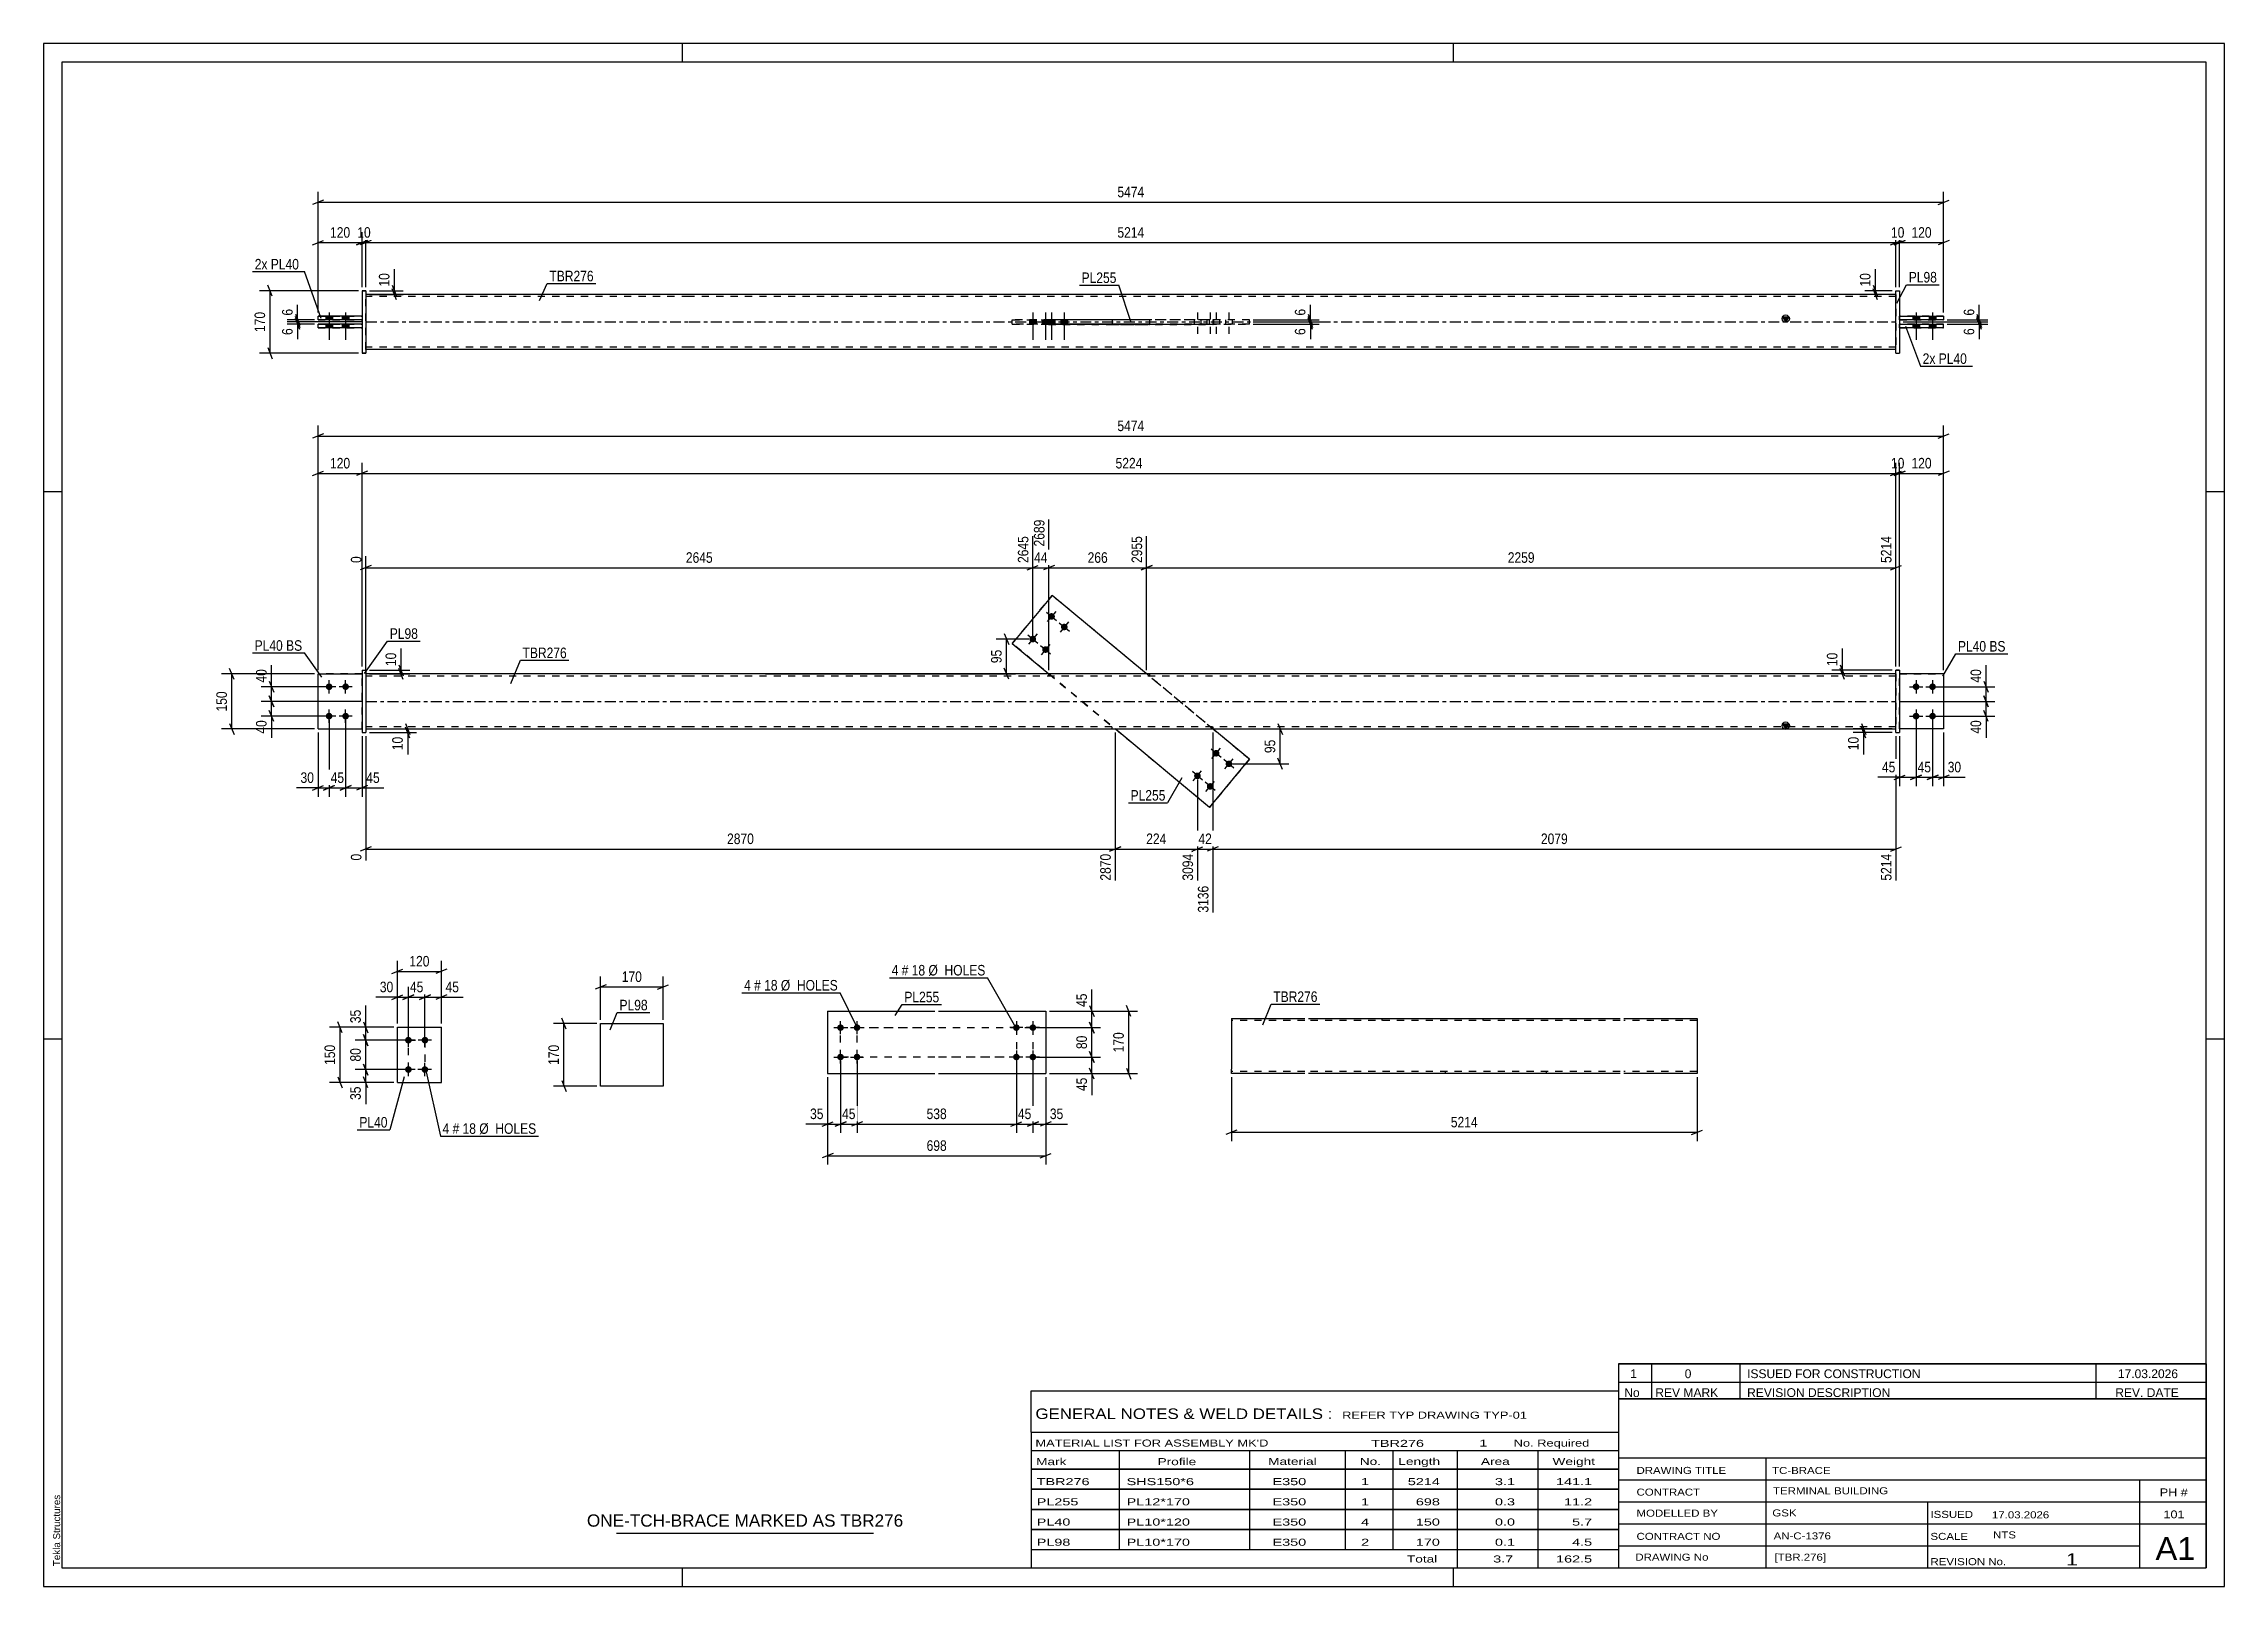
# Paper-space layout 'Layout1' of a CAD drawing. Header units: millimetres. Extents: x 0 to 594, y 0 to 420.
# The model-space entities are those that its viewports show. They can reach past a viewport. Long polylines and large blocks are cut down to what shows.
import ezdxf

# ---------------------------------------------------------------- set-up
doc = ezdxf.new("R2010")
doc.units = ezdxf.units.MM
doc.linetypes.add('DXK_LINE_DOT2', pattern=[3.9198, 1.9599, -1.9599])
doc.linetypes.add('DXK_LINE_DOT3', pattern=[5.9187, 2.979, -0.9799, 0.9799, -0.9799])
doc.layers.add('Viewport layer', color=7, linetype='Continuous', plot=False)
doc.styles.add('Arial', font='ARIAL.TTF', dxfattribs={"height": 0.2})
doc.styles.add('Arial Narrow', font='ARIALN.TTF', dxfattribs={"height": 0.2})

# ---------------------------------------------------------------- blocks, each defined once
blk = doc.blocks.new('Unknown-580871426-1129')
at = {"color": 5, "linetype": 'Continuous'}
for p, q in [((594, 420), (0, 420)), ((0, 420), (0, 0)), ((174, 415), (174, 420)), ((384, 415), (384, 420)), ((594, 0), (594, 420)), ((589, 415), (5, 415)), ((5, 415), (5, 5)), ((589, 5), (589, 415)), ((5, 298), (0, 298)), ((594, 298), (589, 298)), ((5, 149), (0, 149)), ((594, 149), (589, 149)), ((0, 0), (594, 0)), ((5, 5), (589, 5)), ((174, 0), (174, 5)), ((384, 0), (384, 5))]:
    blk.add_line(p, q, dxfattribs=at)
at = {"color": 174, "linetype": 'Continuous', "style": 'Arial'}
blk.add_text('Tekla Structures', height=1.9102, rotation=90, dxfattribs=at).set_placement((4.5, 5.5))
blk = doc.blocks.new('Part-580871426-3517 - 3516')
at = {"color": 2, "linetype": 'Continuous'}
for p, q in [((213.56, 156.61), (213.56, 139.61)), ((213.56, 156.61), (242.76, 156.61)), ((243.76, 156.61), (272.96, 156.61)), ((272.96, 156.61), (272.96, 139.61)), ((213.56, 139.61), (242.76, 139.61)), ((243.76, 139.61), (272.96, 139.61))]:
    blk.add_line(p, q, dxfattribs=at)
blk = doc.blocks.new('Bolt-580871426-3518 - 3516')
at = {"linetype": 'Continuous'}
for points in [[(264.96, 151.21, -1), (264.96, 153.01, -1)], [(269.46, 151.21, -1), (269.46, 153.01, -1)], [(264.96, 143.21, -1), (264.96, 145.01, -1)], [(269.46, 143.21, -1), (269.46, 145.01, -1)]]:
    blk.add_hatch(color=1, dxfattribs=at).paths.add_polyline_path(points)
at = {"color": 1, "linetype": 'Continuous'}
for p, q in [((266.76, 152.11), (263.16, 152.11)), ((264.96, 153.91), (264.96, 150.31)), ((271.26, 152.11), (267.66, 152.11)), ((269.46, 153.91), (269.46, 150.31)), ((266.76, 144.11), (263.16, 144.11)), ((264.96, 145.91), (264.96, 142.31)), ((271.26, 144.11), (267.66, 144.11)), ((269.46, 145.91), (269.46, 142.31))]:
    blk.add_line(p, q, dxfattribs=at)
blk = doc.blocks.new('Bolt-580871426-3519 - 3516')
at = {"linetype": 'Continuous'}
for points in [[(217.06, 153.01, -1), (217.06, 151.21, -1)], [(221.56, 153.01, -1), (221.56, 151.21, -1)], [(217.06, 145.01, -1), (217.06, 143.21, -1)], [(221.56, 145.01, -1), (221.56, 143.21, -1)]]:
    blk.add_hatch(color=1, dxfattribs=at).paths.add_polyline_path(points)
at = {"color": 1, "linetype": 'Continuous'}
for p, q in [((215.26, 152.11), (218.86, 152.11)), ((217.06, 150.31), (217.06, 153.91)), ((219.76, 152.11), (223.36, 152.11)), ((221.56, 150.31), (221.56, 153.91)), ((215.26, 144.11), (218.86, 144.11)), ((217.06, 142.31), (217.06, 145.91)), ((219.76, 144.11), (223.36, 144.11)), ((221.56, 142.31), (221.56, 145.91))]:
    blk.add_line(p, q, dxfattribs=at)
blk = doc.blocks.new('Part-580871426-2165 - 2159')
at = {"color": 2, "linetype": 'Continuous'}
for p, q in [((96.36, 137.2), (96.36, 152.2)), ((96.36, 152.2), (108.36, 152.2)), ((108.36, 137.2), (108.36, 152.2)), ((96.36, 137.2), (96.36, 137.2)), ((96.36, 137.2), (108.36, 137.2)), ((108.36, 137.2), (108.36, 137.2))]:
    blk.add_line(p, q, dxfattribs=at)
at = {"color": 7, "linetype": 'DXK_LINE_DOT2'}
for p, q in [((96.36, 152.2), (108.36, 152.2)), ((96.36, 137.2), (96.36, 137.2)), ((96.36, 137.2), (108.36, 137.2)), ((108.36, 137.2), (108.36, 137.2))]:
    blk.add_line(p, q, dxfattribs=at)
blk = doc.blocks.new('Bolt-580871426-2198 - 2159')
at = {"linetype": 'Continuous'}
for points in [[(99.36, 147.8), (99.17, 147.82), (98.99, 147.88), (98.83, 147.97), (98.69, 148.1), (98.58, 148.25), (98.5, 148.42), (98.46, 148.61), (98.46, 148.79), (98.5, 148.98), (98.58, 149.15), (98.69, 149.3), (98.83, 149.43), (98.99, 149.52), (99.17, 149.58), (99.36, 149.6), (99.55, 149.58), (99.72, 149.52), (99.89, 149.43), (100.03, 149.3), (100.14, 149.15), (100.21, 148.98), (100.25, 148.79), (100.25, 148.61), (100.21, 148.42), (100.14, 148.25), (100.03, 148.1), (99.89, 147.97), (99.72, 147.88), (99.55, 147.82)], [(103.86, 147.8), (103.67, 147.82), (103.49, 147.88), (103.33, 147.97), (103.19, 148.1), (103.08, 148.25), (103, 148.42), (102.96, 148.61), (102.96, 148.79), (103, 148.98), (103.08, 149.15), (103.19, 149.3), (103.33, 149.43), (103.49, 149.52), (103.67, 149.58), (103.86, 149.6), (104.05, 149.58), (104.22, 149.52), (104.39, 149.43), (104.53, 149.3), (104.64, 149.15), (104.71, 148.98), (104.75, 148.79), (104.75, 148.61), (104.71, 148.42), (104.64, 148.25), (104.53, 148.1), (104.39, 147.97), (104.22, 147.88), (104.05, 147.82)], [(99.36, 139.8), (99.17, 139.82), (98.99, 139.88), (98.83, 139.97), (98.69, 140.1), (98.58, 140.25), (98.5, 140.42), (98.46, 140.61), (98.46, 140.79), (98.5, 140.98), (98.58, 141.15), (98.69, 141.3), (98.83, 141.43), (98.99, 141.52), (99.17, 141.58), (99.36, 141.6), (99.55, 141.58), (99.72, 141.52), (99.89, 141.43), (100.03, 141.3), (100.14, 141.15), (100.21, 140.98), (100.25, 140.79), (100.25, 140.61), (100.21, 140.42), (100.14, 140.25), (100.03, 140.1), (99.89, 139.97), (99.72, 139.88), (99.55, 139.82)], [(103.86, 139.8), (103.67, 139.82), (103.49, 139.88), (103.33, 139.97), (103.19, 140.1), (103.08, 140.25), (103, 140.42), (102.96, 140.61), (102.96, 140.79), (103, 140.98), (103.08, 141.15), (103.19, 141.3), (103.33, 141.43), (103.49, 141.52), (103.67, 141.58), (103.86, 141.6), (104.05, 141.58), (104.22, 141.52), (104.39, 141.43), (104.53, 141.3), (104.64, 141.15), (104.71, 140.98), (104.75, 140.79), (104.75, 140.61), (104.71, 140.42), (104.64, 140.25), (104.53, 140.1), (104.39, 139.97), (104.22, 139.88), (104.05, 139.82)]]:
    blk.add_hatch(color=1, dxfattribs=at).paths.add_polyline_path(points)
at = {"color": 1, "linetype": 'Continuous'}
for p, q in [((101.16, 148.7), (97.56, 148.7)), ((99.36, 146.9), (99.36, 150.5)), ((105.66, 148.7), (102.06, 148.7)), ((103.86, 146.9), (103.86, 150.5)), ((101.16, 140.7), (97.56, 140.7)), ((99.36, 138.9), (99.36, 142.5)), ((105.66, 140.7), (102.06, 140.7)), ((103.86, 138.9), (103.86, 142.5))]:
    blk.add_line(p, q, dxfattribs=at)
blk = doc.blocks.new('Bolt-580871426-1681 - 1671')
at = {"linetype": 'Continuous'}
for points in [[(77.76, 245.82), (77.95, 245.8), (78.13, 245.74), (78.29, 245.65), (78.43, 245.52), (78.54, 245.37), (78.62, 245.2), (78.66, 245.01), (78.66, 244.82), (78.62, 244.64), (78.54, 244.47), (78.43, 244.32), (78.29, 244.19), (78.13, 244.1), (77.95, 244.04), (77.76, 244.02), (77.58, 244.04), (77.4, 244.1), (77.23, 244.19), (77.09, 244.32), (76.98, 244.47), (76.91, 244.64), (76.87, 244.82), (76.87, 245.01), (76.91, 245.2), (76.98, 245.37), (77.09, 245.52), (77.23, 245.65), (77.4, 245.74), (77.58, 245.8)], [(82.26, 245.82), (82.45, 245.8), (82.63, 245.74), (82.79, 245.65), (82.93, 245.52), (83.04, 245.37), (83.12, 245.2), (83.16, 245.01), (83.16, 244.82), (83.12, 244.64), (83.04, 244.47), (82.93, 244.32), (82.79, 244.19), (82.63, 244.1), (82.45, 244.04), (82.26, 244.02), (82.08, 244.04), (81.9, 244.1), (81.73, 244.19), (81.59, 244.32), (81.48, 244.47), (81.41, 244.64), (81.37, 244.82), (81.37, 245.01), (81.41, 245.2), (81.48, 245.37), (81.59, 245.52), (81.73, 245.65), (81.9, 245.74), (82.08, 245.8)], [(77.76, 237.82), (77.95, 237.8), (78.13, 237.74), (78.29, 237.65), (78.43, 237.52), (78.54, 237.37), (78.62, 237.2), (78.66, 237.01), (78.66, 236.82), (78.62, 236.64), (78.54, 236.47), (78.43, 236.32), (78.29, 236.19), (78.13, 236.1), (77.95, 236.04), (77.76, 236.02), (77.58, 236.04), (77.4, 236.1), (77.23, 236.19), (77.09, 236.32), (76.98, 236.47), (76.91, 236.64), (76.87, 236.82), (76.87, 237.01), (76.91, 237.2), (76.98, 237.37), (77.09, 237.52), (77.23, 237.65), (77.4, 237.74), (77.58, 237.8)], [(82.26, 237.82), (82.45, 237.8), (82.63, 237.74), (82.79, 237.65), (82.93, 237.52), (83.04, 237.37), (83.12, 237.2), (83.16, 237.01), (83.16, 236.82), (83.12, 236.64), (83.04, 236.47), (82.93, 236.32), (82.79, 236.19), (82.63, 236.1), (82.45, 236.04), (82.26, 236.02), (82.08, 236.04), (81.9, 236.1), (81.73, 236.19), (81.59, 236.32), (81.48, 236.47), (81.41, 236.64), (81.37, 236.82), (81.37, 237.01), (81.41, 237.2), (81.48, 237.37), (81.59, 237.52), (81.73, 237.65), (81.9, 237.74), (82.08, 237.8)]]:
    blk.add_hatch(color=1, dxfattribs=at).paths.add_polyline_path(points)
at = {"color": 1, "linetype": 'Continuous'}
for p, q in [((79.56, 244.92), (75.96, 244.92)), ((77.76, 243.12), (77.76, 246.72)), ((84.06, 244.92), (80.46, 244.92)), ((82.26, 243.12), (82.26, 246.72)), ((77.76, 235.12), (77.76, 238.72)), ((82.26, 235.12), (82.26, 238.72)), ((79.56, 236.92), (75.96, 236.92)), ((84.06, 236.92), (80.46, 236.92))]:
    blk.add_line(p, q, dxfattribs=at)
blk = doc.blocks.new('Part-580871426-1687 - 1671')
at = {"color": 2, "linetype": 'Continuous'}
for p, q in [((274.73, 269.75), (263.86, 256.68)), ((274.73, 269.75), (274.73, 269.75)), ((300.41, 248.42), (274.73, 269.75)), ((263.86, 256.68), (273.81, 248.42)), ((263.86, 256.68), (263.86, 256.68)), ((317.55, 212.08), (291.87, 233.42)), ((328.42, 225.16), (318.47, 233.42)), ((317.55, 212.08), (328.42, 225.16)), ((328.42, 225.16), (328.42, 225.16)), ((317.55, 212.08), (317.55, 212.08))]:
    blk.add_line(p, q, dxfattribs=at)
at = {"color": 7, "linetype": 'DXK_LINE_DOT2'}
for p, q in [((263.86, 256.68), (274.73, 269.75)), ((328.42, 225.16), (274.73, 269.75)), ((317.55, 212.08), (263.86, 256.68)), ((273.81, 248.42), (291.87, 233.42)), ((318.47, 233.42), (300.41, 248.42)), ((328.42, 225.16), (317.55, 212.08))]:
    blk.add_line(p, q, dxfattribs=at)
blk = doc.blocks.new('Bolt-580871426-1679 - 1671')
at = {"linetype": 'Continuous'}
for points in [[(319.39, 227.71), (319.57, 227.69), (319.75, 227.63), (319.92, 227.54), (320.06, 227.41), (320.17, 227.26), (320.24, 227.09), (320.28, 226.9), (320.28, 226.71), (320.24, 226.53), (320.17, 226.36), (320.06, 226.21), (319.92, 226.08), (319.75, 225.99), (319.57, 225.93), (319.39, 225.91), (319.2, 225.93), (319.02, 225.99), (318.86, 226.08), (318.72, 226.21), (318.61, 226.36), (318.53, 226.53), (318.49, 226.71), (318.49, 226.9), (318.53, 227.09), (318.61, 227.26), (318.72, 227.41), (318.86, 227.54), (319.02, 227.63), (319.2, 227.69)], [(314.28, 221.55), (314.46, 221.53), (314.64, 221.48), (314.8, 221.38), (314.94, 221.26), (315.05, 221.1), (315.13, 220.93), (315.17, 220.75), (315.17, 220.56), (315.13, 220.38), (315.05, 220.2), (314.94, 220.05), (314.8, 219.93), (314.64, 219.83), (314.46, 219.77), (314.28, 219.75), (314.09, 219.77), (313.91, 219.83), (313.75, 219.93), (313.61, 220.05), (313.5, 220.2), (313.42, 220.38), (313.38, 220.56), (313.38, 220.75), (313.42, 220.93), (313.5, 221.1), (313.61, 221.26), (313.75, 221.38), (313.91, 221.48), (314.09, 221.53)], [(322.85, 224.83), (323.04, 224.81), (323.21, 224.75), (323.38, 224.66), (323.52, 224.53), (323.63, 224.38), (323.7, 224.21), (323.74, 224.03), (323.74, 223.84), (323.7, 223.65), (323.63, 223.48), (323.52, 223.33), (323.38, 223.2), (323.21, 223.11), (323.04, 223.05), (322.85, 223.03), (322.66, 223.05), (322.48, 223.11), (322.32, 223.2), (322.18, 223.33), (322.07, 223.48), (321.99, 223.65), (321.95, 223.84), (321.95, 224.03), (321.99, 224.21), (322.07, 224.38), (322.18, 224.53), (322.32, 224.66), (322.48, 224.75), (322.66, 224.81)], [(317.74, 218.68), (317.92, 218.66), (318.1, 218.6), (318.27, 218.51), (318.41, 218.38), (318.52, 218.23), (318.59, 218.06), (318.63, 217.87), (318.63, 217.68), (318.59, 217.5), (318.52, 217.33), (318.41, 217.18), (318.27, 217.05), (318.1, 216.96), (317.92, 216.9), (317.74, 216.88), (317.55, 216.9), (317.37, 216.96), (317.21, 217.05), (317.07, 217.18), (316.96, 217.33), (316.88, 217.5), (316.84, 217.68), (316.84, 217.87), (316.88, 218.06), (316.96, 218.23), (317.07, 218.38), (317.21, 218.51), (317.37, 218.6), (317.55, 218.66)]]:
    blk.add_hatch(color=1, dxfattribs=at).paths.add_polyline_path(points)
at = {"color": 1, "linetype": 'Continuous'}
for p, q in [((320.77, 225.66), (318, 227.96)), ((318.24, 225.42), (320.54, 228.19)), ((315.66, 219.5), (312.89, 221.8)), ((313.13, 219.27), (315.43, 222.04)), ((324.23, 222.78), (321.46, 225.08)), ((321.7, 222.55), (324, 225.32)), ((319.12, 216.63), (316.35, 218.93)), ((316.59, 216.39), (318.89, 219.16))]:
    blk.add_line(p, q, dxfattribs=at)
blk = doc.blocks.new('Bolt-580871426-1680 - 1671')
at = {"linetype": 'Continuous'}
for points in [[(274.54, 264.96), (274.73, 264.94), (274.91, 264.88), (275.07, 264.78), (275.21, 264.66), (275.32, 264.51), (275.4, 264.33), (275.44, 264.15), (275.44, 263.96), (275.4, 263.78), (275.32, 263.61), (275.21, 263.45), (275.07, 263.33), (274.91, 263.23), (274.73, 263.18), (274.54, 263.16), (274.36, 263.18), (274.18, 263.23), (274.01, 263.33), (273.87, 263.45), (273.76, 263.61), (273.69, 263.78), (273.65, 263.96), (273.65, 264.15), (273.69, 264.33), (273.76, 264.51), (273.87, 264.66), (274.01, 264.78), (274.18, 264.88), (274.36, 264.94)], [(278, 262.08), (278.19, 262.06), (278.37, 262), (278.53, 261.91), (278.67, 261.78), (278.78, 261.63), (278.86, 261.46), (278.9, 261.27), (278.9, 261.09), (278.86, 260.9), (278.78, 260.73), (278.67, 260.58), (278.53, 260.45), (278.37, 260.36), (278.19, 260.3), (278, 260.28), (277.82, 260.3), (277.64, 260.36), (277.48, 260.45), (277.34, 260.58), (277.23, 260.73), (277.15, 260.9), (277.11, 261.09), (277.11, 261.27), (277.15, 261.46), (277.23, 261.63), (277.34, 261.78), (277.48, 261.91), (277.64, 262), (277.82, 262.06)], [(269.43, 258.8), (269.62, 258.78), (269.8, 258.72), (269.96, 258.63), (270.1, 258.5), (270.21, 258.35), (270.29, 258.18), (270.33, 258), (270.33, 257.81), (270.29, 257.62), (270.21, 257.45), (270.1, 257.3), (269.96, 257.17), (269.8, 257.08), (269.62, 257.02), (269.43, 257), (269.24, 257.02), (269.07, 257.08), (268.9, 257.17), (268.76, 257.3), (268.65, 257.45), (268.58, 257.62), (268.54, 257.81), (268.54, 258), (268.58, 258.18), (268.65, 258.35), (268.76, 258.5), (268.9, 258.63), (269.07, 258.72), (269.24, 258.78)], [(272.89, 255.93), (273.08, 255.91), (273.26, 255.85), (273.42, 255.76), (273.56, 255.63), (273.67, 255.48), (273.75, 255.31), (273.79, 255.12), (273.79, 254.93), (273.75, 254.75), (273.67, 254.58), (273.56, 254.42), (273.42, 254.3), (273.26, 254.2), (273.08, 254.15), (272.89, 254.13), (272.71, 254.15), (272.53, 254.2), (272.36, 254.3), (272.22, 254.42), (272.11, 254.58), (272.04, 254.75), (272, 254.93), (272, 255.12), (272.04, 255.31), (272.11, 255.48), (272.22, 255.63), (272.36, 255.76), (272.53, 255.85), (272.71, 255.91)]]:
    blk.add_hatch(color=1, dxfattribs=at).paths.add_polyline_path(points)
at = {"color": 1, "linetype": 'Continuous'}
for p, q in [((273.16, 265.21), (275.93, 262.91)), ((275.69, 265.44), (273.39, 262.67)), ((276.62, 262.33), (279.39, 260.03)), ((279.15, 262.57), (276.85, 259.8)), ((268.05, 259.05), (270.82, 256.75)), ((270.58, 259.29), (268.28, 256.52)), ((271.51, 256.18), (274.28, 253.88)), ((274.04, 256.41), (271.74, 253.64))]:
    blk.add_line(p, q, dxfattribs=at)
blk = doc.blocks.new('Bolt-580871426-1682 - 1671')
at = {"linetype": 'Continuous'}
for points in [[(510.02, 245.82), (510.2, 245.8), (510.38, 245.74), (510.55, 245.65), (510.68, 245.52), (510.8, 245.37), (510.87, 245.2), (510.91, 245.01), (510.91, 244.82), (510.87, 244.64), (510.8, 244.47), (510.68, 244.32), (510.55, 244.19), (510.38, 244.1), (510.2, 244.04), (510.02, 244.02), (509.83, 244.04), (509.65, 244.1), (509.49, 244.19), (509.35, 244.32), (509.24, 244.47), (509.16, 244.64), (509.12, 244.82), (509.12, 245.01), (509.16, 245.2), (509.24, 245.37), (509.35, 245.52), (509.49, 245.65), (509.65, 245.74), (509.83, 245.8)], [(514.52, 245.82), (514.7, 245.8), (514.88, 245.74), (515.05, 245.65), (515.18, 245.52), (515.3, 245.37), (515.37, 245.2), (515.41, 245.01), (515.41, 244.82), (515.37, 244.64), (515.3, 244.47), (515.18, 244.32), (515.05, 244.19), (514.88, 244.1), (514.7, 244.04), (514.52, 244.02), (514.33, 244.04), (514.15, 244.1), (513.99, 244.19), (513.85, 244.32), (513.74, 244.47), (513.66, 244.64), (513.62, 244.82), (513.62, 245.01), (513.66, 245.2), (513.74, 245.37), (513.85, 245.52), (513.99, 245.65), (514.15, 245.74), (514.33, 245.8)], [(510.02, 237.82), (510.2, 237.8), (510.38, 237.74), (510.55, 237.65), (510.68, 237.52), (510.8, 237.37), (510.87, 237.2), (510.91, 237.01), (510.91, 236.82), (510.87, 236.64), (510.8, 236.47), (510.68, 236.32), (510.55, 236.19), (510.38, 236.1), (510.2, 236.04), (510.02, 236.02), (509.83, 236.04), (509.65, 236.1), (509.49, 236.19), (509.35, 236.32), (509.24, 236.47), (509.16, 236.64), (509.12, 236.82), (509.12, 237.01), (509.16, 237.2), (509.24, 237.37), (509.35, 237.52), (509.49, 237.65), (509.65, 237.74), (509.83, 237.8)], [(514.52, 237.82), (514.7, 237.8), (514.88, 237.74), (515.05, 237.65), (515.18, 237.52), (515.3, 237.37), (515.37, 237.2), (515.41, 237.01), (515.41, 236.82), (515.37, 236.64), (515.3, 236.47), (515.18, 236.32), (515.05, 236.19), (514.88, 236.1), (514.7, 236.04), (514.52, 236.02), (514.33, 236.04), (514.15, 236.1), (513.99, 236.19), (513.85, 236.32), (513.74, 236.47), (513.66, 236.64), (513.62, 236.82), (513.62, 237.01), (513.66, 237.2), (513.74, 237.37), (513.85, 237.52), (513.99, 237.65), (514.15, 237.74), (514.33, 237.8)]]:
    blk.add_hatch(color=1, dxfattribs=at).paths.add_polyline_path(points)
at = {"color": 1, "linetype": 'Continuous'}
for p, q in [((508.22, 244.92), (511.82, 244.92)), ((510.02, 246.72), (510.02, 243.12)), ((512.72, 244.92), (516.32, 244.92)), ((514.52, 246.72), (514.52, 243.12)), ((510.02, 238.72), (510.02, 235.12)), ((514.52, 238.72), (514.52, 235.12)), ((508.22, 236.92), (511.82, 236.92)), ((512.72, 236.92), (516.32, 236.92))]:
    blk.add_line(p, q, dxfattribs=at)
blk = doc.blocks.new('Part-580871426-1692 - 1671')
at = {"color": 2, "linetype": 'Continuous'}
for p, q in [((86.76, 249.42), (87.76, 249.42)), ((86.76, 249.42), (86.76, 232.42)), ((87.76, 249.42), (87.76, 249.42)), ((87.76, 249.42), (87.76, 232.42)), ((86.76, 232.42), (87.76, 232.42))]:
    blk.add_line(p, q, dxfattribs=at)
at = {"color": 7, "linetype": 'DXK_LINE_DOT2'}
for p, q in [((86.76, 249.42), (87.76, 249.42)), ((86.76, 232.42), (87.76, 232.42))]:
    blk.add_line(p, q, dxfattribs=at)
blk = doc.blocks.new('Part-580871426-1697 - 1671')
at = {"color": 7, "linetype": 'DXK_LINE_DOT2'}
for p, q in [((74.76, 233.42), (74.76, 248.42)), ((74.76, 248.42), (86.76, 248.42)), ((86.76, 248.42), (74.76, 248.42)), ((86.76, 233.42), (86.76, 248.42)), ((74.76, 233.42), (74.76, 233.42)), ((74.76, 233.42), (86.76, 233.42)), ((74.76, 233.42), (86.76, 233.42)), ((86.76, 233.42), (86.76, 233.42))]:
    blk.add_line(p, q, dxfattribs=at)
blk = doc.blocks.new('Part-580871426-1702 - 1671')
at = {"color": 2, "linetype": 'Continuous'}
for p, q in [((74.76, 233.42), (74.76, 248.42)), ((74.76, 248.42), (86.76, 248.42)), ((74.76, 233.42), (74.76, 233.42)), ((74.76, 233.42), (86.76, 233.42))]:
    blk.add_line(p, q, dxfattribs=at)
at = {"color": 7, "linetype": 'DXK_LINE_DOT2'}
for p, q in [((86.76, 248.42), (74.76, 248.42)), ((86.76, 233.42), (86.76, 248.42)), ((74.76, 233.42), (86.76, 233.42)), ((86.76, 233.42), (86.76, 233.42))]:
    blk.add_line(p, q, dxfattribs=at)
blk = doc.blocks.new('Part-580871426-1703 - 1671')
at = {"color": 2, "linetype": 'Continuous'}
for p, q in [((505.52, 249.42), (504.52, 249.42)), ((504.52, 232.42), (504.52, 249.42)), ((505.52, 249.42), (505.52, 232.42)), ((504.52, 232.42), (504.52, 232.42)), ((504.52, 232.42), (505.52, 232.42))]:
    blk.add_line(p, q, dxfattribs=at)
at = {"color": 7, "linetype": 'DXK_LINE_DOT2'}
for p, q in [((504.52, 249.42), (504.52, 249.42)), ((504.52, 249.42), (505.52, 249.42)), ((505.52, 249.42), (505.52, 249.42)), ((504.52, 232.42), (505.52, 232.42))]:
    blk.add_line(p, q, dxfattribs=at)
blk = doc.blocks.new('Part-580871426-1708 - 1671')
at = {"color": 7, "linetype": 'DXK_LINE_DOT2'}
for p, q in [((505.52, 248.42), (517.52, 248.42)), ((517.52, 248.42), (505.52, 248.42)), ((505.52, 248.42), (505.52, 248.42)), ((505.52, 233.42), (505.52, 248.42)), ((517.52, 248.42), (517.52, 248.42)), ((517.52, 248.42), (517.52, 233.42)), ((517.52, 233.42), (505.52, 233.42)), ((517.52, 233.42), (505.52, 233.42))]:
    blk.add_line(p, q, dxfattribs=at)
blk = doc.blocks.new('Part-580871426-1713 - 1671')
at = {"color": 2, "linetype": 'Continuous'}
for p, q in [((517.52, 248.42), (505.52, 248.42)), ((517.52, 248.42), (517.52, 248.42)), ((517.52, 248.42), (517.52, 233.42)), ((517.52, 233.42), (505.52, 233.42))]:
    blk.add_line(p, q, dxfattribs=at)
at = {"color": 7, "linetype": 'DXK_LINE_DOT2'}
for p, q in [((517.52, 248.42), (505.52, 248.42)), ((505.52, 248.42), (505.52, 248.42)), ((505.52, 233.42), (505.52, 248.42)), ((517.52, 248.42), (517.52, 248.42)), ((517.52, 233.42), (505.52, 233.42))]:
    blk.add_line(p, q, dxfattribs=at)
blk = doc.blocks.new('Part-580871426-1718 - 1671')
at = {"linetype": 'Continuous'}
blk.add_hatch(color=2, dxfattribs=at).paths.add_polyline_path([(474.52, 233.42), (473.72, 234.82), (475.32, 234.82)])
at = {"color": 2, "linetype": 'Continuous'}
for p, q in [((175.76, 248.42), (87.76, 248.42)), ((416.42, 248.42), (175.86, 248.42)), ((504.52, 248.42), (416.52, 248.42)), ((87.76, 233.42), (175.76, 233.42)), ((175.86, 233.42), (416.42, 233.42)), ((416.52, 233.42), (504.52, 233.42)), ((474.52, 233.42), (473.72, 234.82)), ((473.72, 234.82), (475.32, 234.82)), ((475.32, 234.82), (474.52, 233.42))]:
    blk.add_line(p, q, dxfattribs=at)
at = {"color": 7, "linetype": 'DXK_LINE_DOT2'}
for p, q in [((87.76, 248.42), (87.76, 233.42)), ((175.76, 247.82), (87.76, 247.82)), ((416.42, 247.82), (175.86, 247.82)), ((273.71, 248.42), (273.71, 247.82)), ((301.24, 248.42), (301.24, 247.82)), ((504.52, 247.82), (416.52, 247.82)), ((504.52, 248.42), (504.52, 233.42)), ((175.76, 234.02), (87.76, 234.02)), ((416.42, 234.02), (175.86, 234.02)), ((291.04, 233.42), (291.04, 234.02)), ((318.57, 233.42), (318.57, 234.02)), ((504.52, 234.02), (416.52, 234.02))]:
    blk.add_line(p, q, dxfattribs=at)
at = {"color": 7, "linetype": 'DXK_LINE_DOT3'}
for p, q in [((87.76, 240.92), (175.76, 240.92)), ((175.86, 240.92), (416.42, 240.92)), ((416.52, 240.92), (504.52, 240.92))]:
    blk.add_line(p, q, dxfattribs=at)
at = {"color": 2, "linetype": 'Continuous'}
blk.add_circle((474.52, 234.32), 1, dxfattribs=at)
blk = doc.blocks.new('Part-580871426-1455 - 1366')
at = {"linetype": 'Continuous'}
blk.add_hatch(color=2, dxfattribs=at).paths.add_polyline_path([(474.52, 344.23), (473.72, 345.63), (475.32, 345.63)])
at = {"color": 2, "linetype": 'Continuous'}
for p, q in [((175.76, 351.73), (87.76, 351.73)), ((416.42, 351.73), (175.86, 351.73)), ((504.52, 351.73), (416.52, 351.73)), ((273.71, 344.93), (301.24, 344.93)), ((273.71, 344.83), (273.71, 344.93)), ((291.04, 344.93), (291.04, 344.83)), ((301.24, 344.93), (301.24, 343.53)), ((474.52, 344.23), (473.72, 345.63)), ((473.72, 345.63), (475.32, 345.63)), ((475.32, 345.63), (474.52, 344.23)), ((273.71, 343.63), (273.71, 343.53)), ((273.71, 343.53), (273.71, 343.53)), ((301.24, 343.53), (273.71, 343.53)), ((291.04, 343.53), (291.04, 343.63)), ((175.76, 336.73), (87.76, 336.73)), ((416.42, 336.73), (175.86, 336.73)), ((504.52, 336.73), (416.52, 336.73))]:
    blk.add_line(p, q, dxfattribs=at)
at = {"color": 7, "linetype": 'DXK_LINE_DOT2'}
for p, q in [((87.76, 336.73), (87.76, 351.73)), ((175.76, 351.13), (87.76, 351.13)), ((416.42, 351.13), (175.86, 351.13)), ((504.52, 351.13), (416.52, 351.13)), ((504.52, 351.73), (504.52, 336.73)), ((273.71, 344.93), (301.24, 344.93)), ((273.71, 343.53), (273.71, 344.83)), ((291.04, 344.93), (291.04, 344.93)), ((291.04, 344.93), (291.04, 344.93)), ((291.04, 344.93), (318.57, 344.93)), ((291.04, 344.93), (318.57, 344.93)), ((291.04, 344.83), (291.04, 343.53)), ((318.57, 344.93), (318.57, 343.53)), ((273.71, 343.53), (301.24, 343.53)), ((318.57, 343.53), (291.04, 343.53)), ((291.04, 343.53), (291.04, 343.53)), ((291.04, 343.53), (318.57, 343.53)), ((175.76, 337.33), (87.76, 337.33)), ((416.42, 337.33), (175.86, 337.33)), ((504.52, 337.33), (416.52, 337.33))]:
    blk.add_line(p, q, dxfattribs=at)
at = {"color": 7, "linetype": 'DXK_LINE_DOT3'}
for p, q in [((87.76, 344.23), (175.76, 344.23)), ((175.86, 344.23), (416.42, 344.23)), ((416.52, 344.23), (504.52, 344.23))]:
    blk.add_line(p, q, dxfattribs=at)
at = {"color": 2, "linetype": 'Continuous'}
blk.add_circle((474.52, 345.13), 1, dxfattribs=at)
blk = doc.blocks.new('Part-580871426-1417 - 1366')
at = {"color": 2, "linetype": 'Continuous'}
for p, q in [((74.76, 342.63), (74.76, 343.63)), ((86.76, 343.63), (74.76, 343.63)), ((74.76, 342.63), (74.76, 342.63)), ((86.76, 342.63), (74.76, 342.63))]:
    blk.add_line(p, q, dxfattribs=at)
at = {"color": 7, "linetype": 'DXK_LINE_DOT2'}
for p, q in [((74.76, 343.63), (86.76, 343.63)), ((74.76, 342.63), (86.76, 342.63)), ((86.76, 343.63), (86.76, 342.63))]:
    blk.add_line(p, q, dxfattribs=at)
blk = doc.blocks.new('Bolt-580871426-1369 - 1366')
at = {"linetype": 'Continuous'}
for points in [[(510.92, 345.83), (509.12, 345.83), (509.12, 344.83), (510.92, 344.83)], [(510.92, 345.83), (509.12, 345.83), (509.12, 344.83), (510.92, 344.83)], [(515.42, 345.83), (513.62, 345.83), (513.62, 344.83), (515.42, 344.83)], [(515.42, 345.83), (513.62, 345.83), (513.62, 344.83), (515.42, 344.83)], [(510.92, 343.63), (509.12, 343.63), (509.12, 342.63), (510.92, 342.63)], [(510.92, 343.63), (509.12, 343.63), (509.12, 342.63), (510.92, 342.63)], [(515.42, 343.63), (513.62, 343.63), (513.62, 342.63), (515.42, 342.63)], [(515.42, 343.63), (513.62, 343.63), (513.62, 342.63), (515.42, 342.63)]]:
    blk.add_hatch(color=1, dxfattribs=at).paths.add_polyline_path(points)
at = {"color": 1, "linetype": 'Continuous'}
for p, q in [((509.12, 345.83), (509.12, 344.83)), ((509.12, 345.83), (509.12, 344.83)), ((510.02, 346.83), (510.02, 339.33)), ((510.02, 346.83), (510.02, 339.33)), ((510.92, 345.83), (510.92, 344.83)), ((510.92, 345.83), (510.92, 344.83)), ((513.62, 345.83), (513.62, 344.83)), ((513.62, 345.83), (513.62, 344.83)), ((514.52, 346.83), (514.52, 339.33)), ((514.52, 346.83), (514.52, 339.33)), ((515.42, 345.83), (515.42, 344.83)), ((515.42, 345.83), (515.42, 344.83)), ((509.12, 343.63), (509.12, 342.63)), ((509.12, 343.63), (509.12, 342.63)), ((510.92, 343.63), (510.92, 342.63)), ((510.92, 343.63), (510.92, 342.63)), ((513.62, 343.63), (513.62, 342.63)), ((513.62, 343.63), (513.62, 342.63)), ((515.42, 343.63), (515.42, 342.63)), ((515.42, 343.63), (515.42, 342.63))]:
    blk.add_line(p, q, dxfattribs=at)
blk = doc.blocks.new('Bolt-580871426-1434 - 1366')
at = {"color": 1, "linetype": 'DXK_LINE_DOT2'}
for p, q in [((313.38, 344.83), (313.38, 343.63)), ((314.28, 346.83), (314.28, 339.33)), ((315.18, 344.83), (315.18, 343.63)), ((316.84, 344.83), (316.84, 343.63)), ((317.74, 346.83), (317.74, 339.33)), ((318.49, 344.83), (318.49, 343.63)), ((318.64, 344.83), (318.64, 343.63)), ((319.39, 346.83), (319.39, 339.33)), ((320.29, 344.83), (320.29, 343.63)), ((321.95, 344.83), (321.95, 343.63)), ((322.85, 346.83), (322.85, 339.33)), ((323.75, 344.83), (323.75, 343.63))]:
    blk.add_line(p, q, dxfattribs=at)
blk = doc.blocks.new('Bolt-580871426-1370 - 1366')
at = {"linetype": 'Continuous'}
for points in [[(76.86, 344.83), (78.66, 344.83), (78.66, 345.83), (76.86, 345.83)], [(76.86, 344.83), (78.66, 344.83), (78.66, 345.83), (76.86, 345.83)], [(81.36, 344.83), (83.16, 344.83), (83.16, 345.83), (81.36, 345.83)], [(81.36, 344.83), (83.16, 344.83), (83.16, 345.83), (81.36, 345.83)], [(76.86, 342.63), (78.66, 342.63), (78.66, 343.63), (76.86, 343.63)], [(76.86, 342.63), (78.66, 342.63), (78.66, 343.63), (76.86, 343.63)], [(81.36, 342.63), (83.16, 342.63), (83.16, 343.63), (81.36, 343.63)], [(81.36, 342.63), (83.16, 342.63), (83.16, 343.63), (81.36, 343.63)]]:
    blk.add_hatch(color=1, dxfattribs=at).paths.add_polyline_path(points)
at = {"color": 1, "linetype": 'Continuous'}
for p, q in [((76.86, 345.83), (76.86, 344.83)), ((76.86, 345.83), (76.86, 344.83)), ((77.76, 346.83), (77.76, 339.33)), ((77.76, 346.83), (77.76, 339.33)), ((78.66, 345.83), (78.66, 344.83)), ((78.66, 345.83), (78.66, 344.83)), ((81.36, 345.83), (81.36, 344.83)), ((81.36, 345.83), (81.36, 344.83)), ((82.26, 346.83), (82.26, 339.33)), ((82.26, 346.83), (82.26, 339.33)), ((83.16, 345.83), (83.16, 344.83)), ((83.16, 345.83), (83.16, 344.83)), ((76.86, 343.63), (76.86, 342.63)), ((76.86, 343.63), (76.86, 342.63)), ((78.66, 343.63), (78.66, 342.63)), ((78.66, 343.63), (78.66, 342.63)), ((81.36, 343.63), (81.36, 342.63)), ((81.36, 343.63), (81.36, 342.63)), ((83.16, 343.63), (83.16, 342.63)), ((83.16, 343.63), (83.16, 342.63))]:
    blk.add_line(p, q, dxfattribs=at)
blk = doc.blocks.new('Part-580871426-1412 - 1366')
at = {"color": 2, "linetype": 'Continuous'}
for p, q in [((74.76, 344.83), (74.76, 345.83)), ((86.76, 345.83), (74.76, 345.83)), ((74.76, 344.83), (74.76, 344.83)), ((86.76, 344.83), (74.76, 344.83))]:
    blk.add_line(p, q, dxfattribs=at)
at = {"color": 7, "linetype": 'DXK_LINE_DOT2'}
for p, q in [((74.76, 345.83), (74.76, 345.83)), ((74.76, 345.83), (86.76, 345.83)), ((74.76, 344.83), (86.76, 344.83)), ((86.76, 345.83), (86.76, 344.83))]:
    blk.add_line(p, q, dxfattribs=at)
blk = doc.blocks.new('Part-580871426-1460 - 1366')
at = {"color": 2, "linetype": 'Continuous'}
for p, q in [((505.52, 343.63), (517.52, 343.63)), ((517.52, 342.63), (505.52, 342.63)), ((517.52, 342.63), (517.52, 343.63))]:
    blk.add_line(p, q, dxfattribs=at)
at = {"color": 7, "linetype": 'DXK_LINE_DOT2'}
for p, q in [((505.52, 342.63), (505.52, 343.63)), ((517.52, 343.63), (505.52, 343.63)), ((505.52, 342.63), (517.52, 342.63))]:
    blk.add_line(p, q, dxfattribs=at)
blk = doc.blocks.new('Part-580871426-1396 - 1366')
at = {"color": 2, "linetype": 'Continuous'}
for p, q in [((263.86, 343.63), (263.86, 344.83)), ((274.73, 343.63), (274.73, 344.83)), ((301.24, 344.83), (274.73, 344.83)), ((301.24, 343.63), (274.73, 343.63))]:
    blk.add_line(p, q, dxfattribs=at)
at = {"color": 7, "linetype": 'DXK_LINE_DOT2'}
for p, q in [((317.55, 344.83), (263.86, 344.83)), ((263.86, 344.83), (274.73, 344.83)), ((328.42, 344.83), (301.24, 344.83)), ((317.55, 343.63), (317.55, 344.83)), ((328.42, 344.83), (317.55, 344.83)), ((328.42, 343.63), (328.42, 344.83)), ((263.86, 343.63), (317.55, 343.63)), ((274.73, 343.63), (263.86, 343.63)), ((328.42, 343.63), (301.24, 343.63)), ((317.55, 343.63), (328.42, 343.63))]:
    blk.add_line(p, q, dxfattribs=at)
blk = doc.blocks.new('Part-580871426-1397 - 1366')
at = {"color": 2, "linetype": 'Continuous'}
for p, q in [((86.76, 352.73), (87.76, 352.73)), ((86.76, 352.73), (86.76, 335.73)), ((87.76, 352.73), (87.76, 352.73)), ((87.76, 352.73), (87.76, 335.73)), ((87.76, 335.73), (86.76, 335.73)), ((86.76, 335.73), (86.76, 335.73))]:
    blk.add_line(p, q, dxfattribs=at)
at = {"color": 7, "linetype": 'DXK_LINE_DOT2'}
for p, q in [((87.76, 352.73), (86.76, 352.73)), ((87.76, 352.73), (87.76, 352.73)), ((86.76, 335.73), (87.76, 335.73))]:
    blk.add_line(p, q, dxfattribs=at)
blk = doc.blocks.new('Part-580871426-1432 - 1366')
at = {"color": 2, "linetype": 'Continuous'}
for p, q in [((504.52, 352.73), (504.52, 352.73)), ((504.52, 335.73), (504.52, 352.73)), ((504.52, 352.73), (505.52, 352.73)), ((505.52, 352.73), (505.52, 352.73)), ((505.52, 352.73), (505.52, 335.73)), ((504.52, 335.73), (505.52, 335.73)), ((504.52, 335.73), (504.52, 335.73)), ((505.52, 335.73), (505.52, 335.73))]:
    blk.add_line(p, q, dxfattribs=at)
at = {"color": 7, "linetype": 'DXK_LINE_DOT2'}
for p, q in [((504.52, 352.73), (504.52, 352.73)), ((504.52, 352.73), (505.52, 352.73)), ((504.52, 335.73), (505.52, 335.73))]:
    blk.add_line(p, q, dxfattribs=at)
blk = doc.blocks.new('Bolt-580871426-1435 - 1366')
at = {"linetype": 'Continuous'}
for points in [[(270.33, 344.83), (268.53, 344.83), (268.53, 343.63), (270.33, 343.63)], [(273.79, 344.83), (271.99, 344.83), (271.99, 343.63), (273.79, 343.63)], [(275.44, 344.83), (273.64, 344.83), (273.64, 343.63), (275.44, 343.63)], [(278.9, 344.83), (277.1, 344.83), (277.1, 343.63), (278.9, 343.63)]]:
    blk.add_hatch(color=1, dxfattribs=at).paths.add_polyline_path(points)
at = {"color": 1, "linetype": 'Continuous'}
for p, q in [((268.53, 344.83), (268.53, 343.63)), ((269.43, 346.83), (269.43, 339.33)), ((270.33, 344.83), (270.33, 343.63)), ((271.99, 344.83), (271.99, 343.63)), ((272.89, 346.83), (272.89, 339.33)), ((273.64, 344.83), (273.64, 343.63)), ((273.79, 344.83), (273.79, 343.63)), ((274.54, 346.83), (274.54, 339.33)), ((275.44, 344.83), (275.44, 343.63)), ((277.1, 344.83), (277.1, 343.63)), ((278, 346.83), (278, 339.33)), ((278.9, 344.83), (278.9, 343.63))]:
    blk.add_line(p, q, dxfattribs=at)
blk = doc.blocks.new('Part-580871426-1465 - 1366')
at = {"color": 2, "linetype": 'Continuous'}
for p, q in [((505.52, 345.83), (517.52, 345.83)), ((517.52, 344.83), (505.52, 344.83)), ((517.52, 345.83), (517.52, 344.83))]:
    blk.add_line(p, q, dxfattribs=at)
at = {"color": 7, "linetype": 'DXK_LINE_DOT2'}
for p, q in [((505.52, 344.83), (505.52, 345.83)), ((517.52, 345.83), (505.52, 345.83)), ((505.52, 344.83), (517.52, 344.83)), ((517.52, 345.83), (517.52, 345.83))]:
    blk.add_line(p, q, dxfattribs=at)
blk = doc.blocks.new('Part-580871426-2402 - 2396')
at = {"color": 2, "linetype": 'Continuous'}
for p, q in [((151.72, 136.2), (151.72, 153.2)), ((151.72, 153.2), (168.72, 153.2)), ((168.72, 153.2), (168.72, 136.2)), ((168.72, 136.2), (151.72, 136.2))]:
    blk.add_line(p, q, dxfattribs=at)
blk = doc.blocks.new('Part-580871426-2435 - 2427')
at = {"color": 2, "linetype": 'Continuous'}
for p, q in [((323.52, 154.61), (323.52, 140.81)), ((323.52, 154.61), (343.52, 154.61)), ((344.52, 154.61), (429.39, 154.61)), ((430.39, 154.61), (450.39, 154.61)), ((450.39, 154.61), (450.39, 139.61)), ((323.52, 139.97), (323.52, 140.81)), ((323.52, 139.71), (323.52, 139.97)), ((323.52, 139.61), (323.52, 139.71)), ((343.52, 139.61), (323.52, 139.61)), ((429.39, 139.61), (344.52, 139.61)), ((450.39, 139.61), (430.39, 139.61))]:
    blk.add_line(p, q, dxfattribs=at)
at = {"color": 7, "linetype": 'DXK_LINE_DOT2'}
for p, q in [((364.52, 154.61), (364.52, 154.01)), ((392.05, 154.61), (392.05, 154.01)), ((343.52, 154.01), (323.52, 154.01)), ((429.39, 154.01), (344.52, 154.01)), ((450.39, 154.01), (430.39, 154.01)), ((323.52, 140.36), (323.52, 140.81)), ((323.52, 139.97), (323.52, 140.58)), ((323.52, 140.21), (323.52, 140.26)), ((323.52, 140.21), (323.52, 140.26)), ((343.52, 140.21), (323.52, 140.21)), ((429.39, 140.21), (344.52, 140.21)), ((381.86, 139.61), (381.86, 140.21)), ((409.39, 139.61), (409.39, 140.21)), ((450.39, 140.21), (430.39, 140.21)), ((450.39, 140.21), (450.39, 140.26))]:
    blk.add_line(p, q, dxfattribs=at)
blk = doc.blocks.new('Rectangle-580871426-3695 - 3516')
at = {"color": 1, "linetype": 'DXK_LINE_DOT2'}
for p, q in [((217.06, 152.11), (242.76, 152.11)), ((217.06, 144.11), (217.06, 152.11)), ((243.76, 152.11), (269.46, 152.11)), ((269.46, 152.11), (269.46, 144.11)), ((242.76, 144.11), (217.06, 144.11)), ((269.46, 144.11), (243.76, 144.11))]:
    blk.add_line(p, q, dxfattribs=at)
blk = doc.blocks.new('Rectangle-580871426-2382 - 2159')
at = {"color": 1, "linetype": 'DXK_LINE_DOT2'}
blk.add_lwpolyline([(99.36, 148.7), (103.86, 148.7), (103.86, 140.7), (99.36, 140.7), (99.36, 148.7)], close=True, dxfattribs=at)
blk = doc.blocks.new('Rectangle-580871426-3705 - 3516')
at = {"color": 1, "linetype": 'DXK_LINE_DOT2'}
for p, q in [((221.56, 152.11), (242.76, 152.11)), ((221.56, 144.11), (221.56, 152.11)), ((243.76, 152.11), (264.96, 152.11)), ((264.96, 152.11), (264.96, 144.11)), ((242.76, 144.11), (221.56, 144.11)), ((264.96, 144.11), (243.76, 144.11))]:
    blk.add_line(p, q, dxfattribs=at)
blk = doc.blocks.new('StraightDimension-580871426-3524 - 3516')
at = {"color": 7, "linetype": 'Continuous'}
for p, q in [((269.46, 143.11), (269.46, 123.47)), ((272.96, 138.61), (272.96, 123.47)), ((267.96, 125.27), (270.96, 126.47)), ((269.46, 125.87), (272.96, 125.87)), ((274.46, 126.47), (271.46, 125.27))]:
    blk.add_line(p, q, dxfattribs=at)
at = {"color": 0}
blk.add_wipeout([(278.34, 126.62), (278.34, 130.82), (273.48, 130.82), (273.48, 126.62)], dxfattribs=at)
at = {"color": 7, "linetype": 'Continuous'}
blk.add_line((272.96, 125.87), (278.86, 125.87), dxfattribs=at)
blk.add_line((272.96, 125.87), (278.86, 125.87), dxfattribs=at)
at = {"color": 3, "style": 'Arial Narrow'}
blk.add_text('35', height=2.863, dxfattribs=at).set_placement((274.08, 127.22))
blk = doc.blocks.new('StraightDimension-580871426-3525 - 3516')
at = {"color": 7, "linetype": 'Continuous'}
for p, q in [((264.96, 143.11), (264.96, 123.47)), ((269.46, 143.11), (269.46, 123.47)), ((263.46, 125.27), (266.46, 126.47)), ((264.96, 125.87), (269.46, 125.87)), ((270.96, 126.47), (267.96, 125.27))]:
    blk.add_line(p, q, dxfattribs=at)
at = {"color": 0}
blk.add_wipeout([(269.63, 126.62), (269.63, 130.82), (264.78, 130.82), (264.78, 126.62)], dxfattribs=at)
at = {"color": 3, "style": 'Arial Narrow'}
blk.add_text('45', height=2.863, dxfattribs=at).set_placement((265.38, 127.22))
blk = doc.blocks.new('StraightDimension-580871426-3526 - 3516')
at = {"color": 7, "linetype": 'Continuous'}
for p, q in [((221.56, 143.11), (221.56, 123.47)), ((264.96, 143.11), (264.96, 123.47)), ((223.06, 126.47), (220.06, 125.27)), ((221.56, 125.87), (264.96, 125.87)), ((263.46, 125.27), (266.46, 126.47))]:
    blk.add_line(p, q, dxfattribs=at)
at = {"color": 0}
blk.add_wipeout([(246.6, 126.62), (246.6, 130.82), (239.91, 130.82), (239.91, 126.62)], dxfattribs=at)
at = {"color": 3, "style": 'Arial Narrow'}
blk.add_text('538', height=2.863, dxfattribs=at).set_placement((240.51, 127.22))
blk = doc.blocks.new('StraightDimension-580871426-3527 - 3516')
at = {"color": 7, "linetype": 'Continuous'}
for p, q in [((217.06, 143.11), (217.06, 123.47)), ((221.56, 143.11), (221.56, 123.47)), ((215.56, 125.27), (218.56, 126.47)), ((217.06, 125.87), (221.56, 125.87)), ((223.06, 126.47), (220.06, 125.27))]:
    blk.add_line(p, q, dxfattribs=at)
at = {"color": 0}
blk.add_wipeout([(221.73, 126.62), (221.73, 130.82), (216.88, 130.82), (216.88, 126.62)], dxfattribs=at)
at = {"color": 3, "style": 'Arial Narrow'}
blk.add_text('45', height=2.863, dxfattribs=at).set_placement((217.48, 127.22))
blk = doc.blocks.new('StraightDimension-580871426-3673 - 3516')
at = {"color": 7, "linetype": 'Continuous'}
for p, q in [((273.96, 156.61), (287.92, 156.61)), ((284.92, 158.11), (286.12, 155.11)), ((285.52, 152.11), (285.52, 156.61)), ((270.46, 152.11), (287.92, 152.11)), ((286.12, 150.61), (284.92, 153.61))]:
    blk.add_line(p, q, dxfattribs=at)
at = {"color": 0}
blk.add_wipeout([(284.77, 161.99), (280.57, 161.99), (280.57, 157.14), (284.77, 157.14)], dxfattribs=at)
at = {"color": 7, "linetype": 'Continuous'}
blk.add_line((285.52, 156.61), (285.52, 162.52), dxfattribs=at)
blk.add_line((285.52, 156.61), (285.52, 162.52), dxfattribs=at)
at = {"color": 3, "style": 'Arial Narrow'}
blk.add_text('45', height=2.863, rotation=90.00021, dxfattribs=at).set_placement((284.17, 157.74))
blk = doc.blocks.new('StraightDimension-580871426-3528 - 3516')
at = {"color": 7, "linetype": 'Continuous'}
for p, q in [((217.06, 143.11), (217.06, 123.47)), ((213.56, 138.61), (213.56, 123.47)), ((212.06, 125.27), (215.06, 126.47)), ((213.56, 125.87), (217.06, 125.87)), ((218.56, 126.47), (215.56, 125.27))]:
    blk.add_line(p, q, dxfattribs=at)
at = {"color": 0}
blk.add_wipeout([(213.03, 126.62), (213.03, 130.82), (208.17, 130.82), (208.17, 126.62)], dxfattribs=at)
at = {"color": 7, "linetype": 'Continuous'}
blk.add_line((213.56, 125.87), (207.65, 125.87), dxfattribs=at)
blk.add_line((213.56, 125.87), (207.65, 125.87), dxfattribs=at)
at = {"color": 3, "style": 'Arial Narrow'}
blk.add_text('35', height=2.863, dxfattribs=at).set_placement((208.77, 127.22))
blk = doc.blocks.new('StraightDimension-580871426-3544 - 3516')
at = {"color": 7, "linetype": 'Continuous'}
for p, q in [((213.56, 138.61), (213.56, 114.82)), ((272.96, 138.61), (272.96, 114.82)), ((215.06, 117.82), (212.06, 116.62)), ((213.56, 117.22), (272.96, 117.22)), ((271.46, 116.62), (274.46, 117.82))]:
    blk.add_line(p, q, dxfattribs=at)
at = {"color": 0}
blk.add_wipeout([(246.6, 117.97), (246.6, 122.17), (239.91, 122.17), (239.91, 117.97)], dxfattribs=at)
at = {"color": 3, "style": 'Arial Narrow'}
blk.add_text('698', height=2.863, dxfattribs=at).set_placement((240.51, 118.57))
blk = doc.blocks.new('StraightDimension-580871426-3564 - 3516')
at = {"color": 7, "linetype": 'Continuous'}
for p, q in [((273.96, 156.61), (297.96, 156.61)), ((296.16, 155.11), (294.96, 158.11)), ((295.56, 139.61), (295.56, 156.61)), ((273.96, 139.61), (297.96, 139.61)), ((294.96, 141.11), (296.16, 138.11))]:
    blk.add_line(p, q, dxfattribs=at)
at = {"color": 0}
blk.add_wipeout([(294.81, 151.45), (290.61, 151.45), (290.61, 144.77), (294.81, 144.77)], dxfattribs=at)
at = {"color": 3, "style": 'Arial Narrow'}
blk.add_text('170', height=2.863, rotation=90.00021, dxfattribs=at).set_placement((294.21, 145.37))
blk = doc.blocks.new('StraightDimension-580871426-3674 - 3516')
at = {"color": 7, "linetype": 'Continuous'}
for p, q in [((270.46, 152.11), (287.92, 152.11)), ((284.92, 153.61), (286.12, 150.61)), ((285.52, 144.11), (285.52, 152.11)), ((270.46, 144.11), (287.92, 144.11)), ((286.12, 142.61), (284.92, 145.61))]:
    blk.add_line(p, q, dxfattribs=at)
at = {"color": 0}
blk.add_wipeout([(284.77, 150.54), (280.57, 150.54), (280.57, 145.68), (284.77, 145.68)], dxfattribs=at)
at = {"color": 3, "style": 'Arial Narrow'}
blk.add_text('80', height=2.863, rotation=90.00021, dxfattribs=at).set_placement((284.17, 146.28))
blk = doc.blocks.new('StraightDimension-580871426-3675 - 3516')
at = {"color": 7, "linetype": 'Continuous'}
for p, q in [((270.46, 144.11), (287.92, 144.11)), ((284.92, 145.61), (286.12, 142.61)), ((285.52, 139.61), (285.52, 144.11)), ((273.96, 139.61), (287.92, 139.61)), ((286.12, 138.11), (284.92, 141.11))]:
    blk.add_line(p, q, dxfattribs=at)
at = {"color": 0}
blk.add_wipeout([(284.77, 139.09), (280.57, 139.09), (280.57, 134.23), (284.77, 134.23)], dxfattribs=at)
at = {"color": 7, "linetype": 'Continuous'}
blk.add_line((285.52, 139.61), (285.52, 133.7), dxfattribs=at)
blk.add_line((285.52, 139.61), (285.52, 133.7), dxfattribs=at)
at = {"color": 3, "style": 'Arial Narrow'}
blk.add_text('45', height=2.863, rotation=90.00021, dxfattribs=at).set_placement((284.17, 134.83))
blk = doc.blocks.new('StraightDimension-580871426-2275 - 2159')
at = {"color": 7, "linetype": 'Continuous'}
for p, q in [((95.36, 152.2), (84.88, 152.2)), ((98.36, 148.7), (84.88, 148.7)), ((87.13, 153.7), (88.33, 150.7)), ((88.33, 147.2), (87.13, 150.2)), ((87.73, 148.7), (87.73, 152.2))]:
    blk.add_line(p, q, dxfattribs=at)
at = {"color": 0}
blk.add_wipeout([(86.98, 157.58), (82.78, 157.58), (82.78, 152.73), (86.98, 152.73)], dxfattribs=at)
at = {"color": 7, "linetype": 'Continuous'}
blk.add_line((87.73, 152.2), (87.73, 158.11), dxfattribs=at)
blk.add_line((87.73, 152.2), (87.73, 158.11), dxfattribs=at)
at = {"color": 3, "style": 'Arial Narrow'}
blk.add_text('35', height=2.863, rotation=90.00021, dxfattribs=at).set_placement((86.38, 153.33))
blk = doc.blocks.new('StraightDimension-580871426-2298 - 2159')
at = {"color": 7, "linetype": 'Continuous'}
for p, q in [((98.36, 140.7), (84.88, 140.7)), ((95.36, 137.2), (84.88, 137.2)), ((87.13, 142.2), (88.33, 139.2)), ((88.33, 135.7), (87.13, 138.7)), ((87.73, 137.2), (87.73, 140.7))]:
    blk.add_line(p, q, dxfattribs=at)
at = {"color": 0}
blk.add_wipeout([(86.98, 136.68), (82.78, 136.68), (82.78, 131.82), (86.98, 131.82)], dxfattribs=at)
at = {"color": 7, "linetype": 'Continuous'}
blk.add_line((87.73, 137.2), (87.73, 131.29), dxfattribs=at)
blk.add_line((87.73, 137.2), (87.73, 131.29), dxfattribs=at)
at = {"color": 3, "style": 'Arial Narrow'}
blk.add_text('35', height=2.863, rotation=90.00021, dxfattribs=at).set_placement((86.38, 132.42))
blk = doc.blocks.new('StraightDimension-580871426-2329 - 2159')
at = {"color": 7, "linetype": 'Continuous'}
for p, q in [((102.36, 159.81), (105.36, 161.01)), ((103.86, 149.7), (103.86, 163.26)), ((103.86, 160.41), (108.36, 160.41)), ((109.86, 161.01), (106.86, 159.81)), ((108.36, 153.2), (108.36, 163.26))]:
    blk.add_line(p, q, dxfattribs=at)
at = {"color": 0}
blk.add_wipeout([(113.74, 161.16), (113.74, 165.36), (108.88, 165.36), (108.88, 161.16)], dxfattribs=at)
at = {"color": 7, "linetype": 'Continuous'}
blk.add_line((108.36, 160.41), (114.26, 160.41), dxfattribs=at)
blk.add_line((108.36, 160.41), (114.26, 160.41), dxfattribs=at)
at = {"color": 3, "style": 'Arial Narrow'}
blk.add_text('45', height=2.863, dxfattribs=at).set_placement((109.48, 161.76))
blk = doc.blocks.new('StraightDimension-580871426-2288 - 2159')
at = {"color": 7, "linetype": 'Continuous'}
for p, q in [((98.36, 148.7), (84.88, 148.7)), ((87.13, 150.2), (88.33, 147.2)), ((87.73, 140.7), (87.73, 148.7)), ((98.36, 140.7), (84.88, 140.7)), ((88.33, 139.2), (87.13, 142.2))]:
    blk.add_line(p, q, dxfattribs=at)
at = {"color": 0}
blk.add_wipeout([(86.98, 147.13), (82.78, 147.13), (82.78, 142.27), (86.98, 142.27)], dxfattribs=at)
at = {"color": 3, "style": 'Arial Narrow'}
blk.add_text('80', height=2.863, rotation=90.00021, dxfattribs=at).set_placement((86.38, 142.87))
blk = doc.blocks.new('StraightDimension-580871426-2312 - 2159')
at = {"color": 7, "linetype": 'Continuous'}
for p, q in [((95.36, 152.2), (77.88, 152.2)), ((81.33, 150.7), (80.13, 153.7)), ((80.73, 137.2), (80.73, 152.2)), ((95.36, 137.2), (77.88, 137.2)), ((80.13, 138.7), (81.33, 135.7))]:
    blk.add_line(p, q, dxfattribs=at)
at = {"color": 0}
blk.add_wipeout([(79.98, 148.04), (75.78, 148.04), (75.78, 141.36), (79.98, 141.36)], dxfattribs=at)
at = {"color": 3, "style": 'Arial Narrow'}
blk.add_text('150', height=2.863, rotation=90.00021, dxfattribs=at).set_placement((79.38, 141.96))
blk = doc.blocks.new('StraightDimension-580871426-2342 - 2159')
at = {"color": 7, "linetype": 'Continuous'}
for p, q in [((97.86, 159.81), (100.86, 161.01)), ((99.36, 149.7), (99.36, 163.26)), ((99.36, 160.41), (103.86, 160.41)), ((105.36, 161.01), (102.36, 159.81)), ((103.86, 149.7), (103.86, 163.26))]:
    blk.add_line(p, q, dxfattribs=at)
at = {"color": 0}
blk.add_wipeout([(104.04, 161.16), (104.04, 165.36), (99.18, 165.36), (99.18, 161.16)], dxfattribs=at)
at = {"color": 3, "style": 'Arial Narrow'}
blk.add_text('45', height=2.863, dxfattribs=at).set_placement((99.78, 161.76))
blk = doc.blocks.new('StraightDimension-580871426-2352 - 2159')
at = {"color": 7, "linetype": 'Continuous'}
for p, q in [((94.86, 159.81), (97.86, 161.01)), ((96.36, 153.2), (96.36, 163.26)), ((96.36, 160.41), (99.36, 160.41)), ((100.86, 161.01), (97.86, 159.81)), ((99.36, 149.7), (99.36, 163.26))]:
    blk.add_line(p, q, dxfattribs=at)
at = {"color": 0}
blk.add_wipeout([(95.83, 161.16), (95.83, 165.36), (90.98, 165.36), (90.98, 161.16)], dxfattribs=at)
at = {"color": 7, "linetype": 'Continuous'}
blk.add_line((96.36, 160.41), (90.45, 160.41), dxfattribs=at)
blk.add_line((96.36, 160.41), (90.45, 160.41), dxfattribs=at)
at = {"color": 3, "style": 'Arial Narrow'}
blk.add_text('30', height=2.863, dxfattribs=at).set_placement((91.58, 161.76))
blk = doc.blocks.new('StraightDimension-580871426-2366 - 2159')
at = {"color": 7, "linetype": 'Continuous'}
for p, q in [((94.86, 166.81), (97.86, 168.01)), ((96.36, 153.2), (96.36, 170.26)), ((96.36, 167.41), (108.36, 167.41)), ((109.86, 168.01), (106.86, 166.81)), ((108.36, 153.2), (108.36, 170.26))]:
    blk.add_line(p, q, dxfattribs=at)
at = {"color": 0}
blk.add_wipeout([(105.7, 168.16), (105.7, 172.36), (99.02, 172.36), (99.02, 168.16)], dxfattribs=at)
at = {"color": 3, "style": 'Arial Narrow'}
blk.add_text('120', height=2.863, dxfattribs=at).set_placement((99.62, 168.76))
blk = doc.blocks.new('StraightDimension-580871426-1914 - 1671')
at = {"color": 7, "linetype": 'Continuous'}
for p, q in [((76.76, 244.92), (59.22, 244.92)), ((61.47, 246.42), (62.67, 243.42)), ((62.07, 240.92), (62.07, 244.92)), ((86.76, 240.92), (59.22, 240.92)), ((62.67, 239.42), (61.47, 242.42))]:
    blk.add_line(p, q, dxfattribs=at)
at = {"color": 0}
blk.add_wipeout([(61.32, 250.3), (57.12, 250.3), (57.12, 245.44), (61.32, 245.44)], dxfattribs=at)
at = {"color": 7, "linetype": 'Continuous'}
blk.add_line((62.07, 244.92), (62.07, 250.82), dxfattribs=at)
blk.add_line((62.07, 244.92), (62.07, 250.82), dxfattribs=at)
at = {"color": 3, "style": 'Arial Narrow'}
blk.add_text('40', height=2.863, rotation=90.00021, dxfattribs=at).set_placement((60.72, 246.04))
blk = doc.blocks.new('StraightDimension-580871426-1928 - 1671')
at = {"color": 7, "linetype": 'Continuous'}
for p, q in [((503.52, 233.42), (492.87, 233.42)), ((503.52, 232.42), (492.87, 232.42)), ((495.12, 234.92), (496.32, 231.92)), ((496.32, 230.92), (495.12, 233.92)), ((495.72, 232.42), (495.72, 233.42))]:
    blk.add_line(p, q, dxfattribs=at)
at = {"color": 0}
blk.add_wipeout([(494.97, 231.89), (490.77, 231.89), (490.77, 227.04), (494.97, 227.04)], dxfattribs=at)
at = {"color": 7, "linetype": 'Continuous'}
blk.add_line((495.72, 232.42), (495.72, 226.51), dxfattribs=at)
blk.add_line((495.72, 232.42), (495.72, 226.51), dxfattribs=at)
at = {"color": 3, "style": 'Arial Narrow'}
blk.add_text('10', height=2.863, rotation=90.00021, dxfattribs=at).set_placement((494.37, 227.64))
blk = doc.blocks.new('StraightDimension-580871426-1856 - 1671')
at = {"color": 7, "linetype": 'Continuous'}
for p, q in [((291.87, 232.42), (291.87, 192.13)), ((314.28, 219.65), (314.28, 192.13)), ((293.37, 201.34), (290.37, 200.14)), ((291.87, 200.74), (314.28, 200.74)), ((312.78, 200.14), (315.78, 201.34))]:
    blk.add_line(p, q, dxfattribs=at)
at = {"color": 0}
blk.add_wipeout([(306.41, 201.49), (306.41, 205.69), (299.73, 205.69), (299.73, 201.49)], dxfattribs=at)
at = {"color": 0, "linetype": 'Continuous'}
blk.add_wipeout([(313.68, 200.04), (309.48, 200.04), (309.48, 191.53), (313.68, 191.53)], dxfattribs=at)
at = {"color": 3, "style": 'Arial Narrow'}
blk.add_text('224', height=2.863, dxfattribs=at).set_placement((300.33, 202.09))
at = {"color": 3, "linetype": 'Continuous', "style": 'Arial Narrow'}
blk.add_text('3094', height=2.863, rotation=90.00021, dxfattribs=at).set_placement((313.08, 192.13))
blk = doc.blocks.new('StraightDimension-580871426-2023 - 1671')
at = {"color": 7, "linetype": 'Continuous'}
for p, q in [((268.43, 257.9), (259.43, 257.9)), ((261.68, 259.4), (262.88, 256.4)), ((262.28, 248.44), (262.28, 257.9)), ((262.88, 246.94), (261.68, 249.94)), ((196.67, 248.44), (264.68, 248.44))]:
    blk.add_line(p, q, dxfattribs=at)
at = {"color": 0}
blk.add_wipeout([(261.53, 255.6), (257.33, 255.6), (257.33, 250.74), (261.53, 250.74)], dxfattribs=at)
at = {"color": 3, "style": 'Arial Narrow'}
blk.add_text('95', height=2.863, rotation=90.00021, dxfattribs=at).set_placement((260.93, 251.34))
blk = doc.blocks.new('StraightDimension-580871426-2009 - 1671')
at = {"color": 7, "linetype": 'Continuous'}
for p, q in [((515.52, 244.92), (531.48, 244.92)), ((528.48, 246.42), (529.68, 243.42)), ((529.08, 240.92), (529.08, 244.92)), ((505.52, 240.92), (531.48, 240.92)), ((529.68, 239.42), (528.48, 242.42))]:
    blk.add_line(p, q, dxfattribs=at)
at = {"color": 0}
blk.add_wipeout([(528.33, 250.3), (524.13, 250.3), (524.13, 245.44), (528.33, 245.44)], dxfattribs=at)
at = {"color": 7, "linetype": 'Continuous'}
blk.add_line((529.08, 244.92), (529.08, 250.82), dxfattribs=at)
blk.add_line((529.08, 244.92), (529.08, 250.82), dxfattribs=at)
at = {"color": 3, "style": 'Arial Narrow'}
blk.add_text('40', height=2.863, rotation=90.00021, dxfattribs=at).set_placement((527.73, 246.04))
blk = doc.blocks.new('StraightDimension-580871426-1883 - 1671')
at = {"color": 7, "linetype": 'Continuous'}
for p, q in [((88.76, 233.42), (101.57, 233.42)), ((88.76, 232.42), (101.57, 232.42)), ((98.57, 234.92), (99.77, 231.92)), ((99.77, 230.92), (98.57, 233.92)), ((99.17, 232.42), (99.17, 233.42))]:
    blk.add_line(p, q, dxfattribs=at)
at = {"color": 0}
blk.add_wipeout([(98.42, 231.89), (94.22, 231.89), (94.22, 227.04), (98.42, 227.04)], dxfattribs=at)
at = {"color": 7, "linetype": 'Continuous'}
blk.add_line((99.17, 232.42), (99.17, 226.51), dxfattribs=at)
blk.add_line((99.17, 232.42), (99.17, 226.51), dxfattribs=at)
at = {"color": 3, "style": 'Arial Narrow'}
blk.add_text('10', height=2.863, rotation=90.00021, dxfattribs=at).set_placement((97.82, 227.64))
blk = doc.blocks.new('StraightDimension-580871426-1756 - 1671')
at = {"color": 7, "linetype": 'Continuous'}
for p, q in [((273.81, 249.42), (273.81, 290.42)), ((300.41, 249.42), (300.41, 285.92)), ((275.31, 277.91), (272.31, 276.71)), ((273.81, 277.31), (300.41, 277.31)), ((298.91, 276.71), (301.91, 277.91))]:
    blk.add_line(p, q, dxfattribs=at)
at = {"color": 0, "linetype": 'Continuous'}
blk.add_wipeout([(299.81, 286.52), (295.61, 286.52), (295.61, 278.01), (299.81, 278.01)], dxfattribs=at)
at = {"color": 0}
blk.add_wipeout([(290.45, 278.06), (290.45, 282.26), (283.77, 282.26), (283.77, 278.06)], dxfattribs=at)
at = {"color": 3, "linetype": 'Continuous', "style": 'Arial Narrow'}
blk.add_text('2955', height=2.863, rotation=90.00021, dxfattribs=at).set_placement((299.21, 278.61))
at = {"color": 3, "style": 'Arial Narrow'}
blk.add_text('266', height=2.863, dxfattribs=at).set_placement((284.37, 278.66))
blk = doc.blocks.new('StraightDimension-580871426-1901 - 1671')
at = {"color": 7, "linetype": 'Continuous'}
for p, q in [((86.76, 240.92), (59.22, 240.92)), ((61.47, 242.42), (62.67, 239.42)), ((62.67, 235.42), (61.47, 238.42)), ((62.07, 236.92), (62.07, 240.92)), ((76.76, 236.92), (59.22, 236.92))]:
    blk.add_line(p, q, dxfattribs=at)
at = {"color": 0}
blk.add_wipeout([(61.32, 236.39), (57.12, 236.39), (57.12, 231.54), (61.32, 231.54)], dxfattribs=at)
at = {"color": 7, "linetype": 'Continuous'}
blk.add_line((62.07, 236.92), (62.07, 231.01), dxfattribs=at)
blk.add_line((62.07, 236.92), (62.07, 231.01), dxfattribs=at)
at = {"color": 3, "style": 'Arial Narrow'}
blk.add_text('40', height=2.863, rotation=90.00021, dxfattribs=at).set_placement((60.72, 232.14))
blk = doc.blocks.new('StraightDimension-580871426-2050 - 1671')
at = {"color": 7, "linetype": 'Continuous'}
for p, q in [((503.02, 302.4), (506.02, 303.6)), ((507.02, 303.6), (504.02, 302.4)), ((504.52, 250.42), (504.52, 305.85)), ((504.52, 303), (505.52, 303)), ((505.52, 250.42), (505.52, 305.85))]:
    blk.add_line(p, q, dxfattribs=at)
at = {"color": 0}
blk.add_wipeout([(507.44, 303.75), (507.44, 307.95), (502.59, 307.95), (502.59, 303.75)], dxfattribs=at)
at = {"color": 3, "style": 'Arial Narrow'}
blk.add_text('10', height=2.863, dxfattribs=at).set_placement((503.19, 304.35))
blk = doc.blocks.new('StraightDimension-580871426-1778 - 1671')
at = {"color": 7, "linetype": 'Continuous'}
for p, q in [((269.43, 258.9), (269.43, 285.92)), ((273.81, 249.42), (273.81, 290.42)), ((267.93, 276.71), (270.93, 277.91)), ((269.43, 277.31), (273.81, 277.31)), ((275.31, 277.91), (272.31, 276.71))]:
    blk.add_line(p, q, dxfattribs=at)
at = {"color": 0}
blk.add_wipeout([(274.05, 278.06), (274.05, 282.26), (269.19, 282.26), (269.19, 278.06)], dxfattribs=at)
at = {"color": 0, "linetype": 'Continuous'}
blk.add_wipeout([(273.21, 291.02), (269.01, 291.02), (269.01, 282.51), (273.21, 282.51)], dxfattribs=at)
at = {"color": 3, "linetype": 'Continuous', "style": 'Arial Narrow'}
blk.add_text('2689', height=2.863, rotation=90.00021, dxfattribs=at).set_placement((272.61, 283.11))
at = {"color": 3, "style": 'Arial Narrow'}
blk.add_text('44', height=2.863, dxfattribs=at).set_placement((269.79, 278.66))
blk = doc.blocks.new('StraightDimension-580871426-2045 - 1671')
at = {"color": 7, "linetype": 'Continuous'}
for p, q in [((88.26, 303.6), (85.26, 302.4)), ((86.76, 250.42), (86.76, 305.85)), ((86.76, 303), (504.52, 303)), ((503.02, 302.4), (506.02, 303.6)), ((504.52, 250.42), (504.52, 305.85))]:
    blk.add_line(p, q, dxfattribs=at)
at = {"color": 0}
blk.add_wipeout([(299.9, 303.75), (299.9, 307.95), (291.38, 307.95), (291.38, 303.75)], dxfattribs=at)
at = {"color": 3, "style": 'Arial Narrow'}
blk.add_text('5224', height=2.863, dxfattribs=at).set_placement((291.98, 304.35))
blk = doc.blocks.new('StraightDimension-580871426-1728 - 1671')
at = {"color": 7, "linetype": 'Continuous'}
for p, q in [((74.76, 249.42), (74.76, 316.02)), ((517.52, 249.42), (517.52, 316.02)), ((76.26, 313.77), (73.26, 312.57)), ((74.76, 313.17), (517.52, 313.17)), ((516.02, 312.57), (519.02, 313.77))]:
    blk.add_line(p, q, dxfattribs=at)
at = {"color": 0}
blk.add_wipeout([(300.4, 313.92), (300.4, 318.12), (291.88, 318.12), (291.88, 313.92)], dxfattribs=at)
at = {"color": 3, "style": 'Arial Narrow'}
blk.add_text('5474', height=2.863, dxfattribs=at).set_placement((292.48, 314.52))
blk = doc.blocks.new('StraightDimension-580871426-1742 - 1671')
at = {"color": 7, "linetype": 'Continuous'}
for p, q in [((300.41, 249.42), (300.41, 285.92)), ((504.52, 250.42), (504.52, 285.92)), ((301.91, 277.91), (298.91, 276.71)), ((300.41, 277.31), (504.52, 277.31)), ((503.02, 276.71), (506.02, 277.91))]:
    blk.add_line(p, q, dxfattribs=at)
at = {"color": 0, "linetype": 'Continuous'}
blk.add_wipeout([(503.92, 286.52), (499.72, 286.52), (499.72, 278.01), (503.92, 278.01)], dxfattribs=at)
at = {"color": 0}
blk.add_wipeout([(406.72, 278.06), (406.72, 282.26), (398.21, 282.26), (398.21, 278.06)], dxfattribs=at)
at = {"color": 3, "linetype": 'Continuous', "style": 'Arial Narrow'}
blk.add_text('5214', height=2.863, rotation=90.00021, dxfattribs=at).set_placement((503.32, 278.61))
at = {"color": 3, "style": 'Arial Narrow'}
blk.add_text('2259', height=2.863, dxfattribs=at).set_placement((398.81, 278.66))
blk = doc.blocks.new('StraightDimension-580871426-1794 - 1671')
at = {"color": 7, "linetype": 'Continuous'}
for p, q in [((269.43, 258.9), (269.43, 285.92)), ((87.76, 249.42), (87.76, 280.44)), ((89.26, 277.91), (86.26, 276.71)), ((87.76, 277.31), (269.43, 277.31)), ((267.93, 276.71), (270.93, 277.91))]:
    blk.add_line(p, q, dxfattribs=at)
at = {"color": 0, "linetype": 'Continuous'}
for points in [[(268.83, 286.52), (264.63, 286.52), (264.63, 278.01), (268.83, 278.01)], [(87.16, 281.04), (82.96, 281.04), (82.96, 278.01), (87.16, 278.01)]]:
    blk.add_wipeout(points, dxfattribs=at)
at = {"color": 0}
blk.add_wipeout([(182.85, 278.06), (182.85, 282.26), (174.34, 282.26), (174.34, 278.06)], dxfattribs=at)
at = {"color": 3, "linetype": 'Continuous', "style": 'Arial Narrow'}
for s, height, p in [('2645', 2.863, (268.23, 278.61)), ('0', 2.86, (86.56, 278.61))]:
    blk.add_text(s, height=height, rotation=90.00021, dxfattribs=at).set_placement(p)
at = {"color": 3, "style": 'Arial Narrow'}
blk.add_text('2645', height=2.863, dxfattribs=at).set_placement((174.94, 278.66))
blk = doc.blocks.new('StraightDimension-580871426-1805 - 1671')
at = {"color": 7, "linetype": 'Continuous'}
for p, q in [((74.76, 232.42), (74.76, 214.99)), ((77.76, 235.92), (77.76, 214.99)), ((73.26, 216.79), (76.26, 217.99)), ((74.76, 217.39), (77.76, 217.39)), ((79.26, 217.99), (76.26, 216.79))]:
    blk.add_line(p, q, dxfattribs=at)
at = {"color": 0}
blk.add_wipeout([(74.24, 218.14), (74.24, 222.34), (69.38, 222.34), (69.38, 218.14)], dxfattribs=at)
at = {"color": 7, "linetype": 'Continuous'}
blk.add_line((74.76, 217.39), (68.86, 217.39), dxfattribs=at)
blk.add_line((74.76, 217.39), (68.86, 217.39), dxfattribs=at)
at = {"color": 3, "style": 'Arial Narrow'}
blk.add_text('30', height=2.863, dxfattribs=at).set_placement((69.98, 218.74))
blk = doc.blocks.new('StraightDimension-580871426-1815 - 1671')
at = {"color": 7, "linetype": 'Continuous'}
for p, q in [((77.76, 235.92), (77.76, 214.99)), ((82.26, 235.92), (82.26, 214.99)), ((76.26, 216.79), (79.26, 217.99)), ((77.76, 217.39), (82.26, 217.39)), ((83.76, 217.99), (80.76, 216.79))]:
    blk.add_line(p, q, dxfattribs=at)
at = {"color": 0}
blk.add_wipeout([(82.44, 218.14), (82.44, 222.34), (77.59, 222.34), (77.59, 218.14)], dxfattribs=at)
at = {"color": 3, "style": 'Arial Narrow'}
blk.add_text('45', height=2.863, dxfattribs=at).set_placement((78.19, 218.74))
blk = doc.blocks.new('StraightDimension-580871426-1950 - 1671')
at = {"color": 7, "linetype": 'Continuous'}
for p, q in [((510.02, 235.92), (510.02, 217.87)), ((514.52, 235.92), (514.52, 217.87)), ((508.52, 219.67), (511.52, 220.87)), ((510.02, 220.27), (514.52, 220.27)), ((516.02, 220.87), (513.02, 219.67))]:
    blk.add_line(p, q, dxfattribs=at)
at = {"color": 0}
blk.add_wipeout([(514.69, 221.02), (514.69, 225.22), (509.84, 225.22), (509.84, 221.02)], dxfattribs=at)
at = {"color": 3, "style": 'Arial Narrow'}
blk.add_text('45', height=2.863, dxfattribs=at).set_placement((510.44, 221.62))
blk = doc.blocks.new('StraightDimension-580871426-1822 - 1671')
at = {"color": 7, "linetype": 'Continuous'}
for p, q in [((82.26, 235.92), (82.26, 214.99)), ((86.76, 231.42), (86.76, 214.99)), ((80.76, 216.79), (83.76, 217.99)), ((82.26, 217.39), (86.76, 217.39)), ((88.26, 217.99), (85.26, 216.79))]:
    blk.add_line(p, q, dxfattribs=at)
at = {"color": 0}
blk.add_wipeout([(92.14, 218.14), (92.14, 222.34), (87.29, 222.34), (87.29, 218.14)], dxfattribs=at)
at = {"color": 7, "linetype": 'Continuous'}
blk.add_line((86.76, 217.39), (92.67, 217.39), dxfattribs=at)
blk.add_line((86.76, 217.39), (92.67, 217.39), dxfattribs=at)
at = {"color": 3, "style": 'Arial Narrow'}
blk.add_text('45', height=2.863, dxfattribs=at).set_placement((87.89, 218.74))
blk = doc.blocks.new('StraightDimension-580871426-1830 - 1671')
at = {"color": 7, "linetype": 'Continuous'}
for p, q in [((318.47, 232.42), (318.47, 183.43)), ((504.52, 231.42), (504.52, 192.13)), ((319.97, 201.34), (316.97, 200.14)), ((318.47, 200.74), (504.52, 200.74)), ((503.02, 200.14), (506.02, 201.34))]:
    blk.add_line(p, q, dxfattribs=at)
at = {"color": 0}
blk.add_wipeout([(415.75, 201.49), (415.75, 205.69), (407.24, 205.69), (407.24, 201.49)], dxfattribs=at)
at = {"color": 0, "linetype": 'Continuous'}
blk.add_wipeout([(503.92, 200.04), (499.72, 200.04), (499.72, 191.53), (503.92, 191.53)], dxfattribs=at)
at = {"color": 3, "style": 'Arial Narrow'}
blk.add_text('2079', height=2.863, dxfattribs=at).set_placement((407.84, 202.09))
at = {"color": 3, "linetype": 'Continuous', "style": 'Arial Narrow'}
blk.add_text('5214', height=2.863, rotation=90.00021, dxfattribs=at).set_placement((503.32, 192.13))
blk = doc.blocks.new('StraightDimension-580871426-1842 - 1671')
at = {"color": 7, "linetype": 'Continuous'}
for p, q in [((318.47, 232.42), (318.47, 183.43)), ((314.28, 219.65), (314.28, 192.13)), ((312.78, 200.14), (315.78, 201.34)), ((314.28, 200.74), (318.47, 200.74)), ((319.97, 201.34), (316.97, 200.14))]:
    blk.add_line(p, q, dxfattribs=at)
at = {"color": 0}
blk.add_wipeout([(318.8, 201.49), (318.8, 205.69), (313.95, 205.69), (313.95, 201.49)], dxfattribs=at)
at = {"color": 0, "linetype": 'Continuous'}
blk.add_wipeout([(317.87, 191.34), (313.67, 191.34), (313.67, 182.83), (317.87, 182.83)], dxfattribs=at)
at = {"color": 3, "style": 'Arial Narrow'}
blk.add_text('42', height=2.863, dxfattribs=at).set_placement((314.55, 202.09))
at = {"color": 3, "linetype": 'Continuous', "style": 'Arial Narrow'}
blk.add_text('3136', height=2.863, rotation=90.00021, dxfattribs=at).set_placement((317.27, 183.43))
blk = doc.blocks.new('StraightDimension-580871426-1870 - 1671')
at = {"color": 7, "linetype": 'Continuous'}
for p, q in [((291.87, 232.42), (291.87, 192.13)), ((87.76, 231.42), (87.76, 197.61)), ((89.26, 201.34), (86.26, 200.14)), ((87.76, 200.74), (291.87, 200.74)), ((290.37, 200.14), (293.37, 201.34))]:
    blk.add_line(p, q, dxfattribs=at)
at = {"color": 0}
blk.add_wipeout([(194.07, 201.49), (194.07, 205.69), (185.56, 205.69), (185.56, 201.49)], dxfattribs=at)
at = {"color": 0, "linetype": 'Continuous'}
for points in [[(87.16, 200.04), (82.96, 200.04), (82.96, 197.01), (87.16, 197.01)], [(291.27, 200.04), (287.07, 200.04), (287.07, 191.53), (291.27, 191.53)]]:
    blk.add_wipeout(points, dxfattribs=at)
at = {"color": 3, "style": 'Arial Narrow'}
blk.add_text('2870', height=2.863, dxfattribs=at).set_placement((186.16, 202.09))
at = {"color": 3, "linetype": 'Continuous', "style": 'Arial Narrow'}
for s, height, p in [('0', 2.86, (86.56, 197.61)), ('2870', 2.863, (290.67, 192.13))]:
    blk.add_text(s, height=height, rotation=90.00021, dxfattribs=at).set_placement(p)
blk = doc.blocks.new('StraightDimension-580871426-1892 - 1671')
at = {"color": 7, "linetype": 'Continuous'}
for p, q in [((96.76, 250.92), (97.96, 247.92)), ((97.96, 246.92), (96.76, 249.92)), ((88.76, 249.42), (99.76, 249.42)), ((88.76, 248.42), (99.76, 248.42)), ((97.36, 248.42), (97.36, 249.42))]:
    blk.add_line(p, q, dxfattribs=at)
at = {"color": 0}
blk.add_wipeout([(96.61, 254.8), (92.41, 254.8), (92.41, 249.94), (96.61, 249.94)], dxfattribs=at)
at = {"color": 7, "linetype": 'Continuous'}
blk.add_line((97.36, 249.42), (97.36, 255.32), dxfattribs=at)
blk.add_line((97.36, 249.42), (97.36, 255.32), dxfattribs=at)
at = {"color": 3, "style": 'Arial Narrow'}
blk.add_text('10', height=2.863, rotation=90.00021, dxfattribs=at).set_placement((96.01, 250.54))
blk = doc.blocks.new('StraightDimension-580871426-1937 - 1671')
at = {"color": 7, "linetype": 'Continuous'}
for p, q in [((514.52, 235.92), (514.52, 217.87)), ((517.52, 232.42), (517.52, 217.87)), ((513.02, 219.67), (516.02, 220.87)), ((514.52, 220.27), (517.52, 220.27)), ((519.02, 220.87), (516.02, 219.67))]:
    blk.add_line(p, q, dxfattribs=at)
at = {"color": 0}
blk.add_wipeout([(522.9, 221.02), (522.9, 225.22), (518.04, 225.22), (518.04, 221.02)], dxfattribs=at)
at = {"color": 7, "linetype": 'Continuous'}
blk.add_line((517.52, 220.27), (523.42, 220.27), dxfattribs=at)
blk.add_line((517.52, 220.27), (523.42, 220.27), dxfattribs=at)
at = {"color": 3, "style": 'Arial Narrow'}
blk.add_text('30', height=2.863, dxfattribs=at).set_placement((518.64, 221.62))
blk = doc.blocks.new('StraightDimension-580871426-1960 - 1671')
at = {"color": 7, "linetype": 'Continuous'}
for p, q in [((510.02, 235.92), (510.02, 217.87)), ((505.52, 231.42), (505.52, 217.87)), ((504.02, 219.67), (507.02, 220.87)), ((505.52, 220.27), (510.02, 220.27)), ((511.52, 220.87), (508.52, 219.67))]:
    blk.add_line(p, q, dxfattribs=at)
at = {"color": 0}
blk.add_wipeout([(504.99, 221.02), (504.99, 225.22), (500.13, 225.22), (500.13, 221.02)], dxfattribs=at)
at = {"color": 7, "linetype": 'Continuous'}
blk.add_line((505.52, 220.27), (499.61, 220.27), dxfattribs=at)
blk.add_line((505.52, 220.27), (499.61, 220.27), dxfattribs=at)
at = {"color": 3, "style": 'Arial Narrow'}
blk.add_text('45', height=2.863, dxfattribs=at).set_placement((500.73, 221.62))
blk = doc.blocks.new('StraightDimension-580871426-2035 - 1671')
at = {"color": 7, "linetype": 'Continuous'}
for p, q in [((73.26, 302.4), (76.26, 303.6)), ((74.76, 249.42), (74.76, 305.85)), ((74.76, 303), (86.76, 303)), ((88.26, 303.6), (85.26, 302.4)), ((86.76, 250.42), (86.76, 305.85))]:
    blk.add_line(p, q, dxfattribs=at)
at = {"color": 0}
blk.add_wipeout([(84.11, 303.75), (84.11, 307.95), (77.42, 307.95), (77.42, 303.75)], dxfattribs=at)
at = {"color": 3, "style": 'Arial Narrow'}
blk.add_text('120', height=2.863, dxfattribs=at).set_placement((78.02, 304.35))
blk = doc.blocks.new('StraightDimension-580871426-1971 - 1671')
at = {"color": 7, "linetype": 'Continuous'}
for p, q in [((51.86, 246.92), (50.66, 249.92)), ((73.76, 248.42), (48.41, 248.42)), ((51.26, 233.42), (51.26, 248.42)), ((73.76, 233.42), (48.41, 233.42)), ((50.66, 234.92), (51.86, 231.92))]:
    blk.add_line(p, q, dxfattribs=at)
at = {"color": 0}
blk.add_wipeout([(50.51, 244.26), (46.31, 244.26), (46.31, 237.58), (50.51, 237.58)], dxfattribs=at)
at = {"color": 3, "style": 'Arial Narrow'}
blk.add_text('150', height=2.863, rotation=90.00021, dxfattribs=at).set_placement((49.91, 238.18))
blk = doc.blocks.new('StraightDimension-580871426-1985 - 1671')
at = {"color": 7, "linetype": 'Continuous'}
for p, q in [((329.04, 233.42), (339.21, 233.42)), ((336.21, 234.92), (337.41, 231.92)), ((336.81, 223.93), (336.81, 233.42)), ((323.85, 223.93), (339.21, 223.93)), ((337.41, 222.43), (336.21, 225.43))]:
    blk.add_line(p, q, dxfattribs=at)
at = {"color": 0}
blk.add_wipeout([(336.06, 231.1), (331.86, 231.1), (331.86, 226.25), (336.06, 226.25)], dxfattribs=at)
at = {"color": 3, "style": 'Arial Narrow'}
blk.add_text('95', height=2.863, rotation=90.00021, dxfattribs=at).set_placement((335.46, 226.85))
blk = doc.blocks.new('StraightDimension-580871426-1996 - 1671')
at = {"color": 7, "linetype": 'Continuous'}
for p, q in [((505.52, 240.92), (531.48, 240.92)), ((528.48, 242.42), (529.68, 239.42)), ((529.68, 235.42), (528.48, 238.42)), ((529.08, 236.92), (529.08, 240.92)), ((515.52, 236.92), (531.48, 236.92))]:
    blk.add_line(p, q, dxfattribs=at)
at = {"color": 0}
blk.add_wipeout([(528.33, 236.39), (524.13, 236.39), (524.13, 231.54), (528.33, 231.54)], dxfattribs=at)
at = {"color": 7, "linetype": 'Continuous'}
blk.add_line((529.08, 236.92), (529.08, 231.01), dxfattribs=at)
blk.add_line((529.08, 236.92), (529.08, 231.01), dxfattribs=at)
at = {"color": 3, "style": 'Arial Narrow'}
blk.add_text('40', height=2.863, rotation=90.00021, dxfattribs=at).set_placement((527.73, 232.14))
blk = doc.blocks.new('StraightDimension-580871426-2028 - 1671')
at = {"color": 7, "linetype": 'Continuous'}
for p, q in [((489.34, 250.92), (490.54, 247.92)), ((490.54, 246.92), (489.34, 249.92)), ((503.52, 249.42), (487.09, 249.42)), ((503.52, 248.42), (487.09, 248.42)), ((489.94, 248.42), (489.94, 249.42))]:
    blk.add_line(p, q, dxfattribs=at)
at = {"color": 0}
blk.add_wipeout([(489.19, 254.8), (484.99, 254.8), (484.99, 249.94), (489.19, 249.94)], dxfattribs=at)
at = {"color": 7, "linetype": 'Continuous'}
blk.add_line((489.94, 249.42), (489.94, 255.32), dxfattribs=at)
blk.add_line((489.94, 249.42), (489.94, 255.32), dxfattribs=at)
at = {"color": 3, "style": 'Arial Narrow'}
blk.add_text('10', height=2.863, rotation=90.00021, dxfattribs=at).set_placement((488.59, 250.54))
blk = doc.blocks.new('StraightDimension-580871426-2055 - 1671')
at = {"color": 7, "linetype": 'Continuous'}
for p, q in [((504.02, 302.4), (507.02, 303.6)), ((505.52, 250.42), (505.52, 305.85)), ((505.52, 303), (517.52, 303)), ((519.02, 303.6), (516.02, 302.4)), ((517.52, 249.42), (517.52, 305.85))]:
    blk.add_line(p, q, dxfattribs=at)
at = {"color": 0}
blk.add_wipeout([(514.86, 303.75), (514.86, 307.95), (508.17, 307.95), (508.17, 303.75)], dxfattribs=at)
at = {"color": 3, "style": 'Arial Narrow'}
blk.add_text('120', height=2.863, dxfattribs=at).set_placement((508.77, 304.35))
blk = doc.blocks.new('StraightDimension-580871426-1594 - 1366')
at = {"color": 7, "linetype": 'Continuous'}
for p, q in [((505.52, 353.73), (505.52, 368.67)), ((517.52, 346.83), (517.52, 368.67)), ((504.02, 365.22), (507.02, 366.42)), ((505.52, 365.82), (517.52, 365.82)), ((519.02, 366.42), (516.02, 365.22))]:
    blk.add_line(p, q, dxfattribs=at)
at = {"color": 0}
blk.add_wipeout([(514.86, 366.57), (514.86, 370.77), (508.17, 370.77), (508.17, 366.57)], dxfattribs=at)
at = {"color": 3, "style": 'Arial Narrow'}
blk.add_text('120', height=2.863, dxfattribs=at).set_placement((508.77, 367.17))
blk = doc.blocks.new('StraightDimension-580871426-1605 - 1366')
at = {"color": 7, "linetype": 'Continuous'}
for p, q in [((503.52, 352.73), (496.09, 352.73)), ((503.52, 351.73), (496.09, 351.73)), ((498.34, 354.23), (499.54, 351.23)), ((499.54, 350.23), (498.34, 353.23)), ((498.94, 351.73), (498.94, 352.73))]:
    blk.add_line(p, q, dxfattribs=at)
at = {"color": 0}
blk.add_wipeout([(498.19, 358.11), (493.99, 358.11), (493.99, 353.26), (498.19, 353.26)], dxfattribs=at)
at = {"color": 7, "linetype": 'Continuous'}
blk.add_line((498.94, 352.73), (498.94, 358.64), dxfattribs=at)
blk.add_line((498.94, 352.73), (498.94, 358.64), dxfattribs=at)
at = {"color": 3, "style": 'Arial Narrow'}
blk.add_text('10', height=2.863, rotation=90.00021, dxfattribs=at).set_placement((497.59, 353.86))
blk = doc.blocks.new('StraightDimension-580871426-1574 - 1366')
at = {"color": 7, "linetype": 'Continuous'}
for p, q in [((87.76, 353.73), (87.76, 368.67)), ((504.52, 353.73), (504.52, 368.67)), ((89.26, 366.42), (86.26, 365.22)), ((87.76, 365.82), (504.52, 365.82)), ((503.02, 365.22), (506.02, 366.42))]:
    blk.add_line(p, q, dxfattribs=at)
at = {"color": 0}
blk.add_wipeout([(300.4, 366.57), (300.4, 370.77), (291.88, 370.77), (291.88, 366.57)], dxfattribs=at)
at = {"color": 3, "style": 'Arial Narrow'}
blk.add_text('5214', height=2.863, dxfattribs=at).set_placement((292.48, 367.17))
blk = doc.blocks.new('StraightDimension-580871426-1523 - 1366')
at = {"color": 7, "linetype": 'Continuous'}
for p, q in [((85.76, 352.73), (58.82, 352.73)), ((62.27, 351.23), (61.07, 354.23)), ((61.67, 335.73), (61.67, 352.73)), ((85.76, 335.73), (58.82, 335.73)), ((61.07, 337.23), (62.27, 334.23))]:
    blk.add_line(p, q, dxfattribs=at)
at = {"color": 0}
blk.add_wipeout([(60.92, 347.57), (56.72, 347.57), (56.72, 340.89), (60.92, 340.89)], dxfattribs=at)
at = {"color": 3, "style": 'Arial Narrow'}
blk.add_text('170', height=2.863, rotation=90.00021, dxfattribs=at).set_placement((60.32, 341.49))
blk = doc.blocks.new('StraightDimension-580871426-1469 - 1366')
at = {"color": 7, "linetype": 'Continuous'}
for p, q in [((88.76, 352.73), (97.94, 352.73)), ((88.76, 351.73), (97.94, 351.73)), ((94.94, 354.23), (96.14, 351.23)), ((96.14, 350.23), (94.94, 353.23)), ((95.54, 351.73), (95.54, 352.73))]:
    blk.add_line(p, q, dxfattribs=at)
at = {"color": 0}
blk.add_wipeout([(94.79, 358.11), (90.59, 358.11), (90.59, 353.26), (94.79, 353.26)], dxfattribs=at)
at = {"color": 7, "linetype": 'Continuous'}
blk.add_line((95.54, 352.73), (95.54, 358.64), dxfattribs=at)
blk.add_line((95.54, 352.73), (95.54, 358.64), dxfattribs=at)
at = {"color": 3, "style": 'Arial Narrow'}
blk.add_text('10', height=2.863, rotation=90.00021, dxfattribs=at).set_placement((94.19, 353.86))
blk = doc.blocks.new('StraightDimension-580871426-1487 - 1366')
at = {"color": 7, "linetype": 'Continuous'}
for p, q in [((73.76, 344.83), (66.32, 344.83)), ((68.57, 346.33), (69.77, 343.33)), ((69.77, 342.73), (68.57, 345.73)), ((69.17, 344.23), (69.17, 344.83)), ((86.76, 344.23), (66.32, 344.23))]:
    blk.add_line(p, q, dxfattribs=at)
at = {"color": 0}
blk.add_wipeout([(68.42, 348.38), (64.22, 348.38), (64.22, 345.36), (68.42, 345.36)], dxfattribs=at)
at = {"color": 7, "linetype": 'Continuous'}
blk.add_line((69.17, 344.83), (69.17, 348.91), dxfattribs=at)
blk.add_line((69.17, 344.83), (69.17, 348.91), dxfattribs=at)
at = {"color": 3, "style": 'Arial Narrow'}
blk.add_text('6', height=2.86, rotation=90.00021, dxfattribs=at).set_placement((67.82, 345.96))
blk = doc.blocks.new('StraightDimension-580871426-1506 - 1366')
at = {"color": 7, "linetype": 'Continuous'}
for p, q in [((68.57, 345.73), (69.77, 342.73)), ((69.77, 342.13), (68.57, 345.13)), ((86.76, 344.23), (66.32, 344.23)), ((73.76, 343.63), (66.32, 343.63)), ((69.17, 343.63), (69.17, 344.23))]:
    blk.add_line(p, q, dxfattribs=at)
at = {"color": 0}
blk.add_wipeout([(68.42, 343.11), (64.22, 343.11), (64.22, 340.08), (68.42, 340.08)], dxfattribs=at)
at = {"color": 7, "linetype": 'Continuous'}
blk.add_line((69.17, 343.63), (69.17, 339.55), dxfattribs=at)
blk.add_line((69.17, 343.63), (69.17, 339.55), dxfattribs=at)
at = {"color": 3, "style": 'Arial Narrow'}
blk.add_text('6', height=2.86, rotation=90.00021, dxfattribs=at).set_placement((67.82, 340.68))
blk = doc.blocks.new('StraightDimension-580871426-1534 - 1366')
at = {"color": 7, "linetype": 'Continuous'}
for p, q in [((344.43, 345.73), (345.63, 342.73)), ((345.63, 342.13), (344.43, 345.13)), ((329.42, 344.23), (347.43, 344.23)), ((329.42, 343.63), (347.43, 343.63)), ((345.03, 343.63), (345.03, 344.23))]:
    blk.add_line(p, q, dxfattribs=at)
at = {"color": 0}
blk.add_wipeout([(344.28, 343.11), (340.08, 343.11), (340.08, 340.08), (344.28, 340.08)], dxfattribs=at)
at = {"color": 7, "linetype": 'Continuous'}
blk.add_line((345.03, 343.63), (345.03, 339.55), dxfattribs=at)
blk.add_line((345.03, 343.63), (345.03, 339.55), dxfattribs=at)
at = {"color": 3, "style": 'Arial Narrow'}
blk.add_text('6', height=2.86, rotation=90.00021, dxfattribs=at).set_placement((343.68, 340.68))
blk = doc.blocks.new('StraightDimension-580871426-1538 - 1366')
at = {"color": 7, "linetype": 'Continuous'}
for p, q in [((329.42, 344.83), (347.43, 344.83)), ((344.43, 346.33), (345.63, 343.33)), ((345.63, 342.73), (344.43, 345.73)), ((345.03, 344.23), (345.03, 344.83)), ((329.42, 344.23), (347.43, 344.23))]:
    blk.add_line(p, q, dxfattribs=at)
at = {"color": 0}
blk.add_wipeout([(344.28, 348.38), (340.08, 348.38), (340.08, 345.36), (344.28, 345.36)], dxfattribs=at)
at = {"color": 7, "linetype": 'Continuous'}
blk.add_line((345.03, 344.83), (345.03, 348.91), dxfattribs=at)
blk.add_line((345.03, 344.83), (345.03, 348.91), dxfattribs=at)
at = {"color": 3, "style": 'Arial Narrow'}
blk.add_text('6', height=2.86, rotation=90.00021, dxfattribs=at).set_placement((343.68, 345.96))
blk = doc.blocks.new('StraightDimension-580871426-1543 - 1366')
at = {"color": 7, "linetype": 'Continuous'}
for p, q in [((76.26, 377.43), (73.26, 376.23)), ((74.76, 346.83), (74.76, 379.68)), ((74.76, 376.83), (517.52, 376.83)), ((516.02, 376.23), (519.02, 377.43)), ((517.52, 346.83), (517.52, 379.68))]:
    blk.add_line(p, q, dxfattribs=at)
at = {"color": 0}
blk.add_wipeout([(300.4, 377.58), (300.4, 381.78), (291.88, 381.78), (291.88, 377.58)], dxfattribs=at)
at = {"color": 3, "style": 'Arial Narrow'}
blk.add_text('5474', height=2.863, dxfattribs=at).set_placement((292.48, 378.18))
blk = doc.blocks.new('StraightDimension-580871426-1554 - 1366')
at = {"color": 7, "linetype": 'Continuous'}
for p, q in [((86.76, 353.73), (86.76, 368.67)), ((87.76, 353.73), (87.76, 368.67)), ((85.26, 365.22), (88.26, 366.42)), ((89.26, 366.42), (86.26, 365.22)), ((86.76, 365.82), (87.76, 365.82))]:
    blk.add_line(p, q, dxfattribs=at)
at = {"color": 0}
blk.add_wipeout([(89.69, 366.57), (89.69, 370.77), (84.84, 370.77), (84.84, 366.57)], dxfattribs=at)
at = {"color": 3, "style": 'Arial Narrow'}
blk.add_text('10', height=2.863, dxfattribs=at).set_placement((85.44, 367.17))
blk = doc.blocks.new('StraightDimension-580871426-1564 - 1366')
at = {"color": 7, "linetype": 'Continuous'}
for p, q in [((74.76, 346.83), (74.76, 368.67)), ((86.76, 353.73), (86.76, 368.67)), ((73.26, 365.22), (76.26, 366.42)), ((74.76, 365.82), (86.76, 365.82)), ((88.26, 366.42), (85.26, 365.22))]:
    blk.add_line(p, q, dxfattribs=at)
at = {"color": 0}
blk.add_wipeout([(84.11, 366.57), (84.11, 370.77), (77.42, 370.77), (77.42, 366.57)], dxfattribs=at)
at = {"color": 3, "style": 'Arial Narrow'}
blk.add_text('120', height=2.863, dxfattribs=at).set_placement((78.02, 367.17))
blk = doc.blocks.new('StraightDimension-580871426-1584 - 1366')
at = {"color": 7, "linetype": 'Continuous'}
for p, q in [((504.52, 353.73), (504.52, 368.67)), ((505.52, 353.73), (505.52, 368.67)), ((503.02, 365.22), (506.02, 366.42)), ((507.02, 366.42), (504.02, 365.22)), ((504.52, 365.82), (505.52, 365.82))]:
    blk.add_line(p, q, dxfattribs=at)
at = {"color": 0}
blk.add_wipeout([(507.44, 366.57), (507.44, 370.77), (502.59, 370.77), (502.59, 366.57)], dxfattribs=at)
at = {"color": 3, "style": 'Arial Narrow'}
blk.add_text('10', height=2.863, dxfattribs=at).set_placement((503.19, 367.17))
blk = doc.blocks.new('StraightDimension-580871426-1616 - 1366')
at = {"color": 7, "linetype": 'Continuous'}
for p, q in [((526.61, 345.73), (527.81, 342.73)), ((527.81, 342.13), (526.61, 345.13)), ((506.52, 344.23), (529.61, 344.23)), ((518.52, 343.63), (529.61, 343.63)), ((527.21, 343.63), (527.21, 344.23))]:
    blk.add_line(p, q, dxfattribs=at)
at = {"color": 0}
blk.add_wipeout([(526.46, 343.11), (522.26, 343.11), (522.26, 340.08), (526.46, 340.08)], dxfattribs=at)
at = {"color": 7, "linetype": 'Continuous'}
blk.add_line((527.21, 343.63), (527.21, 339.55), dxfattribs=at)
blk.add_line((527.21, 343.63), (527.21, 339.55), dxfattribs=at)
at = {"color": 3, "style": 'Arial Narrow'}
blk.add_text('6', height=2.86, rotation=90.00021, dxfattribs=at).set_placement((525.86, 340.68))
blk = doc.blocks.new('StraightDimension-580871426-1625 - 1366')
at = {"color": 7, "linetype": 'Continuous'}
for p, q in [((518.52, 344.83), (529.61, 344.83)), ((526.61, 346.33), (527.81, 343.33)), ((527.81, 342.73), (526.61, 345.73)), ((527.21, 344.23), (527.21, 344.83)), ((506.52, 344.23), (529.61, 344.23))]:
    blk.add_line(p, q, dxfattribs=at)
at = {"color": 0}
blk.add_wipeout([(526.46, 348.38), (522.26, 348.38), (522.26, 345.36), (526.46, 345.36)], dxfattribs=at)
at = {"color": 7, "linetype": 'Continuous'}
blk.add_line((527.21, 344.83), (527.21, 348.91), dxfattribs=at)
blk.add_line((527.21, 344.83), (527.21, 348.91), dxfattribs=at)
at = {"color": 3, "style": 'Arial Narrow'}
blk.add_text('6', height=2.86, rotation=90.00021, dxfattribs=at).set_placement((525.86, 345.96))
blk = doc.blocks.new('StraightDimension-580871426-2404 - 2396')
at = {"color": 7, "linetype": 'Continuous'}
for p, q in [((153.22, 163.8), (150.22, 162.6)), ((151.72, 154.2), (151.72, 166.05)), ((151.72, 163.2), (168.72, 163.2)), ((167.22, 162.6), (170.22, 163.8)), ((168.72, 154.2), (168.72, 166.05))]:
    blk.add_line(p, q, dxfattribs=at)
at = {"color": 0}
blk.add_wipeout([(163.57, 163.95), (163.57, 168.15), (156.88, 168.15), (156.88, 163.95)], dxfattribs=at)
at = {"color": 3, "style": 'Arial Narrow'}
blk.add_text('170', height=2.863, dxfattribs=at).set_placement((157.48, 164.55))
blk = doc.blocks.new('StraightDimension-580871426-2415 - 2396')
at = {"color": 7, "linetype": 'Continuous'}
for p, q in [((142.32, 151.7), (141.12, 154.7)), ((150.72, 153.2), (138.87, 153.2)), ((141.72, 136.2), (141.72, 153.2)), ((141.12, 137.7), (142.32, 134.7)), ((150.72, 136.2), (138.87, 136.2))]:
    blk.add_line(p, q, dxfattribs=at)
at = {"color": 0}
blk.add_wipeout([(140.97, 148.04), (136.77, 148.04), (136.77, 141.36), (140.97, 141.36)], dxfattribs=at)
at = {"color": 3, "style": 'Arial Narrow'}
blk.add_text('170', height=2.863, rotation=90.00021, dxfattribs=at).set_placement((140.37, 141.96))
blk = doc.blocks.new('StraightDimension-580871426-2440 - 2427')
at = {"color": 7, "linetype": 'Continuous'}
for p, q in [((323.52, 138.61), (323.52, 121.21)), ((450.39, 138.61), (450.39, 121.21)), ((325.02, 124.21), (322.02, 123.01)), ((323.52, 123.61), (450.39, 123.61)), ((448.89, 123.01), (451.89, 124.21))]:
    blk.add_line(p, q, dxfattribs=at)
at = {"color": 0}
blk.add_wipeout([(391.21, 124.36), (391.21, 128.56), (382.7, 128.56), (382.7, 124.36)], dxfattribs=at)
at = {"color": 3, "style": 'Arial Narrow'}
blk.add_text('5214', height=2.863, dxfattribs=at).set_placement((383.3, 124.96))
blk = doc.blocks.new('Unknown-580871426-4402')
at = {"color": 7, "linetype": 'Continuous'}
for p, q in [((429, 51.05), (429, 5)), ((429, 51.05), (589, 51.05)), ((589, 51), (589, 5)), ((429, 35), (589, 35)), ((469.14, 35), (469.14, 5)), ((429, 29), (589, 29)), ((571, 5.05), (571, 29.05)), ((429, 23), (589, 23)), ((513.14, 23), (513.14, 5)), ((429, 17), (589, 17)), ((429, 11), (571, 11)), ((429, 5), (589, 5))]:
    blk.add_line(p, q, dxfattribs=at)
at = {"color": 7, "style": 'Arial Narrow'}
for s, height, width, p in [('DRAWING TITLE', 1.9089, 1.425378, (433.88, 30.61)), ('TC-BRACE', 1.909, 1.425378, (470.81, 30.59)), ('CONTRACT', 1.909, 1.425378, (433.88, 24.71)), ('TERMINAL BUILDING', 1.9089, 1.425378, (471.06, 25.07)), ('MODELLED BY', 1.9089, 1.425378, (433.88, 18.98)), ('GSK', 1.909, 1.425378, (470.88, 19.04)), ('ISSUED', 1.909, 1.425378, (513.94, 18.64)), ('17.03.2026', 1.909, 1.425378, (530.69, 18.52)), ('CONTRACT NO', 1.9089, 1.425378, (433.88, 12.66)), ('AN-C-1376', 1.909, 1.425378, (471.23, 12.78)), ('SCALE', 1.909, 1.425378, (513.94, 12.65)), ('A1', 6.204, 1.25, (575.24, 7.2)), ('DRAWING No', 1.909, 1.425378, (433.56, 7)), ('[TBR.276]', 1.909, 1.425378, (471.46, 6.99)), ('REVISION No.', 1.9089, 1.425378, (513.94, 5.77)), ('1', 3.34, 1.5, (550.91, 5.68))]:
    blk.add_text(s, height=height, dxfattribs=dict(at, width=width)).set_placement(p)
at = {"color": 7, "linetype": 'Continuous', "style": 'Arial Narrow'}
for s, height, width, p in [('PH #', 2.1, 1.42538, (576.4, 24.55)), ('101', 2.1, 1.42538, (577.41, 18.55)), ('NTS', 1.909, 1.425378, (531, 13.05))]:
    blk.add_text(s, height=height, dxfattribs=dict(at, width=width)).set_placement(p)
blk = doc.blocks.new('Unknown-580871426-4403')
at = {"color": 7, "linetype": 'Continuous'}
for p, q in [((429, 60.55), (589, 60.55)), ((589, 60.55), (429, 60.55)), ((429, 60.55), (429, 55.55)), ((438, 60.55), (438, 55.55)), ((462, 60.55), (462, 55.55)), ((559, 60.55), (559, 55.55)), ((589, 60.55), (589, 55.55)), ((429, 55.55), (589, 55.55)), ((429, 55.55), (429, 51.05)), ((429, 55.55), (589, 55.55)), ((438, 55.55), (438, 51.05)), ((462, 55.55), (462, 51.05)), ((559, 55.55), (559, 51.05)), ((589, 55.55), (589, 51.05)), ((589, 51.05), (429, 51.05))]:
    blk.add_line(p, q, dxfattribs=at)
at = {"color": 7, "linetype": 'Continuous', "style": 'Arial Narrow'}
for s, height, width, p in [('No', 2.386, 1.2, (430.54, 51.55)), ('1', 2.39, 1.196471, (432.16, 56.7)), ('REV MARK', 2.386, 1.2, (439, 51.55)), ('0', 2.39, 1.196471, (447, 56.7)), ('REVISION DESCRIPTION', 2.3861, 1.2, (464, 51.55)), ('ISSUED FOR CONSTRUCTION', 2.3861, 1.196471, (464, 56.7)), ('REV. DATE', 2.386, 1.2, (564.28, 51.55)), ('17.03.2026', 2.386, 1.196471, (565, 56.7))]:
    blk.add_text(s, height=height, dxfattribs=dict(at, width=width)).set_placement(p)
blk = doc.blocks.new('Unknown-580871426-4404')
at = {"color": 7, "linetype": 'Continuous'}
for p, q in [((269, 53.25), (429, 53.25)), ((269, 42), (269, 53.25)), ((429, 53.25), (429, 42)), ((269, 42), (429, 42)), ((269, 42), (269, 37)), ((429, 42), (429, 37)), ((269, 37), (429, 37)), ((269, 37), (269, 32)), ((293, 37), (293, 32)), ((328.5, 37), (328.5, 32)), ((354.5, 37), (354.5, 32)), ((367.5, 37), (367.5, 32)), ((385, 37), (385, 32)), ((407, 37), (407, 32)), ((429, 37), (429, 32)), ((269, 32), (429, 32)), ((269, 31.95), (269, 26.55)), ((269, 31.95), (429, 31.95)), ((293, 32), (293, 26.5)), ((328.5, 32), (328.5, 26.5)), ((354.5, 32), (354.5, 26.5)), ((367.5, 32), (367.5, 26.5)), ((385, 32), (385, 26.5)), ((407, 32), (407, 26.5)), ((429, 31.95), (429, 26.55)), ((269, 26.55), (429, 26.55)), ((269, 26.45), (269, 21.05)), ((269, 26.45), (429, 26.45)), ((293, 26.5), (293, 21)), ((328.5, 26.5), (328.5, 21)), ((354.5, 26.5), (354.5, 21)), ((367.5, 26.5), (367.5, 21)), ((385, 26.5), (385, 21)), ((407, 26.5), (407, 21)), ((429, 26.45), (429, 21.05)), ((269, 21.05), (429, 21.05)), ((269, 20.95), (269, 15.55)), ((269, 20.95), (429, 20.95)), ((293, 21), (293, 15.5)), ((328.5, 21), (328.5, 15.5)), ((354.5, 21), (354.5, 15.5)), ((367.5, 21), (367.5, 15.5)), ((385, 21), (385, 15.5)), ((407, 21), (407, 15.5)), ((429, 20.95), (429, 15.55)), ((269, 15.55), (429, 15.55)), ((269, 15.45), (269, 10.05)), ((269, 15.45), (429, 15.45)), ((293, 15.5), (293, 10)), ((328.5, 15.5), (328.5, 10)), ((354.5, 15.5), (354.5, 10)), ((367.5, 15.5), (367.5, 10)), ((385, 15.5), (385, 10)), ((407, 15.5), (407, 10)), ((429, 15.45), (429, 10.05)), ((269, 10.05), (429, 10.05)), ((269, 10), (429, 10)), ((269, 10), (269, 5)), ((385, 10), (385, 5)), ((407, 10), (407, 5)), ((429, 10), (429, 5)), ((269, 5), (429, 5))]:
    blk.add_line(p, q, dxfattribs=at)
at = {"color": 7, "style": 'Arial Narrow'}
for s, height, width, p in [('GENERAL NOTES & WELD DETAILS :', 2.8633, 1.4, (270.15, 45.56)), ('REFER TYP DRAWING TYP-01', 1.9089, 1.6, (353.7, 45.66)), ("MATERIAL LIST FOR ASSEMBLY MK'D", 1.9089, 1.6, (270.15, 38.06)), ('TBR276', 1.909, 1.794707, (361.59, 37.97)), ('1', 1.91, 1.794707, (391.08, 38.06)), ('No. Required', 1.9089, 1.6, (400.41, 38.06)), ('Mark', 1.909, 1.7, (270.34, 33)), ('Profile', 1.909, 1.7, (303.41, 33)), ('Material', 1.909, 1.7, (333.54, 33.06)), ('No.', 1.909, 1.7, (358.5, 33.06)), ('Length', 1.909, 1.7, (369, 33.06)), ('Area', 1.909, 1.7, (391.5, 33.06)), ('Weight', 1.909, 1.7, (411, 33.06))]:
    blk.add_text(s, height=height, dxfattribs=dict(at, width=width)).set_placement(p)
at = {"color": 7, "linetype": 'Continuous', "style": 'Arial Narrow'}
for s, height, width, p in [('TBR276', 1.909, 1.794707, (270.5, 27.56)), ('PL255', 1.909, 1.794707, (270.5, 22.06)), ('SHS150*6', 1.909, 1.794707, (295, 27.56)), ('PL12*170', 1.909, 1.794707, (295, 22.06)), ('E350', 1.909, 1.794707, (334.74, 27.56)), ('E350', 1.909, 1.794707, (334.74, 22.06)), ('1', 1.91, 1.794707, (358.86, 27.56)), ('1', 1.91, 1.794707, (358.86, 22.06)), ('5214', 1.909, 1.794707, (371.58, 27.56)), ('698', 1.909, 1.794707, (373.77, 22.06)), ('3.1', 1.909, 1.794707, (395.32, 27.56)), ('0.3', 1.909, 1.794707, (395.32, 22.06)), ('141.1', 1.909, 1.794707, (411.96, 27.56)), ('11.2', 1.909, 1.794707, (414.14, 22.06)), ('PL40', 1.909, 1.794707, (270.5, 16.56)), ('PL10*120', 1.909, 1.794707, (295, 16.56)), ('E350', 1.909, 1.794707, (334.74, 16.56)), ('4', 1.91, 1.794707, (358.86, 16.56)), ('150', 1.909, 1.794707, (373.77, 16.56)), ('0.0', 1.909, 1.794707, (395.32, 16.56)), ('5.7', 1.909, 1.794707, (416.33, 16.56)), ('PL98', 1.909, 1.794707, (270.5, 11.06)), ('PL10*170', 1.909, 1.794707, (295, 11.06)), ('E350', 1.909, 1.794707, (334.74, 11.06)), ('2', 1.91, 1.794707, (358.86, 11.06)), ('170', 1.909, 1.794707, (373.77, 11.06)), ('0.1', 1.909, 1.794707, (395.32, 11.06)), ('4.5', 1.909, 1.794707, (416.33, 11.06)), ('Total', 1.909, 1.7, (371.33, 6.5)), ('3.7', 1.909, 1.794707, (394.83, 6.5)), ('162.5', 1.909, 1.794707, (411.96, 6.5))]:
    blk.add_text(s, height=height, dxfattribs=dict(at, width=width)).set_placement(p)
blk = doc.blocks.new('Unknown-580871426-4405')
at = {"color": 7, "linetype": 'Continuous'}
blk.add_line((156, 14.5), (226, 14.5), dxfattribs=at)
at = {"color": 7, "style": 'Arial'}
blk.add_text('ONE-TCH-BRACE MARKED AS TBR276', height=3.3428, dxfattribs=at).set_placement((147.99, 16.25))
blk = doc.blocks.new('Mark-580871426-3567 - 3516')
at = {"color": 0}
blk.add_wipeout([(243.95, 159.01), (243.95, 162.01), (234.45, 162.01), (234.45, 159.01)], dxfattribs=at)
blk.add_wipeout([(243.95, 159.01), (243.95, 162.01), (234.45, 162.01), (234.45, 159.01)], dxfattribs=at)
at = {"color": 30, "linetype": 'Continuous'}
for p, q in [((231.92, 155.41), (233.85, 158.41)), ((233.85, 158.41), (244.55, 158.41))]:
    blk.add_line(p, q, dxfattribs=at)
at = {"color": 3, "style": 'Arial Narrow'}
blk.add_text('PL255', height=2.863, dxfattribs=at).set_placement((234.45, 159.01))
blk = doc.blocks.new('Mark-580871426-3570 - 3516')
at = {"color": 0}
blk.add_wipeout([(232.83, 166.31), (232.83, 169.31), (231, 169.31), (231, 166.31)], dxfattribs=at)
blk.add_wipeout([(232.83, 166.31), (232.83, 169.31), (231, 169.31), (231, 166.31)], dxfattribs=at)
blk.add_wipeout([(235.55, 166.31), (235.55, 169.31), (233.73, 169.31), (233.73, 166.31)], dxfattribs=at)
blk.add_wipeout([(235.55, 166.31), (235.55, 169.31), (233.73, 169.31), (233.73, 166.31)], dxfattribs=at)
at = {"color": 3, "style": 'Arial Narrow'}
blk.add_text('4', height=2.86, dxfattribs=at).set_placement((231, 166.31))
at = {"color": 0}
blk.add_wipeout([(240.11, 166.31), (240.11, 169.31), (236.45, 169.31), (236.45, 166.31)], dxfattribs=at)
blk.add_wipeout([(240.11, 166.31), (240.11, 169.31), (236.45, 169.31), (236.45, 166.31)], dxfattribs=at)
at = {"color": 3, "style": 'Arial Narrow'}
blk.add_text('#', height=2.86, dxfattribs=at).set_placement((233.73, 166.31))
at = {"color": 0}
blk.add_wipeout([(256.54, 166.31), (256.54, 169.31), (241.01, 169.31), (241.01, 166.31)], dxfattribs=at)
blk.add_wipeout([(256.54, 166.31), (256.54, 169.31), (241.01, 169.31), (241.01, 166.31)], dxfattribs=at)
at = {"color": 7, "linetype": 'Continuous'}
for p in [(230.4, 165.71), (264.85, 152.13)]:
    blk.add_line(p, (257.14, 165.71), dxfattribs=at)
at = {"color": 3, "style": 'Arial Narrow'}
for s, p in [('18', (236.45, 166.31)), ('Ø  HOLES', (241.01, 166.31))]:
    blk.add_text(s, height=2.863, dxfattribs=at).set_placement(p)
blk = doc.blocks.new('Mark-580871426-3571 - 3516')
at = {"color": 0}
blk.add_wipeout([(192.63, 162.22), (192.63, 165.22), (190.8, 165.22), (190.8, 162.22)], dxfattribs=at)
blk.add_wipeout([(192.63, 162.22), (192.63, 165.22), (190.8, 165.22), (190.8, 162.22)], dxfattribs=at)
blk.add_wipeout([(195.36, 162.22), (195.36, 165.22), (193.53, 165.22), (193.53, 162.22)], dxfattribs=at)
blk.add_wipeout([(195.36, 162.22), (195.36, 165.22), (193.53, 165.22), (193.53, 162.22)], dxfattribs=at)
at = {"color": 3, "style": 'Arial Narrow'}
blk.add_text('4', height=2.86, dxfattribs=at).set_placement((190.8, 162.22))
at = {"color": 0}
blk.add_wipeout([(199.91, 162.22), (199.91, 165.22), (196.26, 165.22), (196.26, 162.22)], dxfattribs=at)
blk.add_wipeout([(199.91, 162.22), (199.91, 165.22), (196.26, 165.22), (196.26, 162.22)], dxfattribs=at)
at = {"color": 3, "style": 'Arial Narrow'}
blk.add_text('#', height=2.86, dxfattribs=at).set_placement((193.53, 162.22))
at = {"color": 0}
blk.add_wipeout([(216.34, 162.22), (216.34, 165.22), (200.81, 165.22), (200.81, 162.22)], dxfattribs=at)
blk.add_wipeout([(216.34, 162.22), (216.34, 165.22), (200.81, 165.22), (200.81, 162.22)], dxfattribs=at)
at = {"color": 7, "linetype": 'Continuous'}
for p in [(190.2, 161.62), (221.56, 152.11)]:
    blk.add_line(p, (216.94, 161.62), dxfattribs=at)
at = {"color": 3, "style": 'Arial Narrow'}
for s, p in [('18', (196.26, 162.22)), ('Ø  HOLES', (200.81, 162.22))]:
    blk.add_text(s, height=2.863, dxfattribs=at).set_placement(p)
blk = doc.blocks.new('Mark-580871426-2161 - 2159')
at = {"color": 0}
blk.add_wipeout([(93.68, 124.91), (93.68, 127.91), (86, 127.91), (86, 124.91)], dxfattribs=at)
blk.add_wipeout([(93.68, 124.91), (93.68, 127.91), (86, 127.91), (86, 124.91)], dxfattribs=at)
at = {"color": 30, "linetype": 'Continuous'}
for p in [(98.2, 138.7), (85.4, 124.31)]:
    blk.add_line(p, (94.28, 124.31), dxfattribs=at)
at = {"color": 3, "style": 'Arial Narrow'}
blk.add_text('PL40', height=2.863, dxfattribs=at).set_placement((86, 124.91))
blk = doc.blocks.new('Mark-580871426-2194 - 2159')
at = {"color": 0}
blk.add_wipeout([(110.49, 123.2), (110.49, 126.2), (108.66, 126.2), (108.66, 123.2)], dxfattribs=at)
blk.add_wipeout([(110.49, 123.2), (110.49, 126.2), (108.66, 126.2), (108.66, 123.2)], dxfattribs=at)
at = {"color": 7, "linetype": 'Continuous'}
blk.add_line((103.98, 140.85), (108.06, 122.6), dxfattribs=at)
at = {"color": 0}
blk.add_wipeout([(113.21, 123.2), (113.21, 126.2), (111.39, 126.2), (111.39, 123.2)], dxfattribs=at)
blk.add_wipeout([(113.21, 123.2), (113.21, 126.2), (111.39, 126.2), (111.39, 123.2)], dxfattribs=at)
at = {"color": 3, "style": 'Arial Narrow'}
blk.add_text('4', height=2.86, dxfattribs=at).set_placement((108.66, 123.2))
at = {"color": 0}
blk.add_wipeout([(117.77, 123.2), (117.77, 126.2), (114.11, 126.2), (114.11, 123.2)], dxfattribs=at)
blk.add_wipeout([(117.77, 123.2), (117.77, 126.2), (114.11, 126.2), (114.11, 123.2)], dxfattribs=at)
at = {"color": 3, "style": 'Arial Narrow'}
blk.add_text('#', height=2.86, dxfattribs=at).set_placement((111.39, 123.2))
at = {"color": 0}
blk.add_wipeout([(134.2, 123.2), (134.2, 126.2), (118.67, 126.2), (118.67, 123.2)], dxfattribs=at)
blk.add_wipeout([(134.2, 123.2), (134.2, 126.2), (118.67, 126.2), (118.67, 123.2)], dxfattribs=at)
at = {"color": 7, "linetype": 'Continuous'}
blk.add_line((108.06, 122.6), (134.8, 122.6), dxfattribs=at)
at = {"color": 3, "style": 'Arial Narrow'}
for s, p in [('18', (114.11, 123.2)), ('Ø  HOLES', (118.67, 123.2))]:
    blk.add_text(s, height=2.863, dxfattribs=at).set_placement(p)
blk = doc.blocks.new('Mark-580871426-1688 - 1671')
at = {"color": 0}
blk.add_wipeout([(101.97, 257.96), (101.97, 260.96), (94.29, 260.96), (94.29, 257.96)], dxfattribs=at)
blk.add_wipeout([(101.97, 257.96), (101.97, 260.96), (94.29, 260.96), (94.29, 257.96)], dxfattribs=at)
at = {"color": 30, "linetype": 'Continuous'}
for p, q in [((87.4, 248.5), (93.69, 257.36)), ((93.69, 257.36), (102.57, 257.36))]:
    blk.add_line(p, q, dxfattribs=at)
at = {"color": 3, "style": 'Arial Narrow'}
blk.add_text('PL98', height=2.863, dxfattribs=at).set_placement((94.29, 257.96))
blk = doc.blocks.new('MarkSet-580871426-2081 - 1671')
at = {"color": 0}
blk.add_wipeout([(529.1, 254.5), (529.1, 257.5), (521.42, 257.5), (521.42, 254.5)], dxfattribs=at)
blk.add_wipeout([(529.1, 254.5), (529.1, 257.5), (521.42, 257.5), (521.42, 254.5)], dxfattribs=at)
at = {"color": 30, "linetype": 'Continuous'}
blk.add_line((517.32, 247.84), (520.82, 253.9), dxfattribs=at)
at = {"color": 0}
blk.add_wipeout([(534.38, 254.5), (534.38, 257.5), (530, 257.5), (530, 254.5)], dxfattribs=at)
blk.add_wipeout([(534.38, 254.5), (534.38, 257.5), (530, 257.5), (530, 254.5)], dxfattribs=at)
at = {"color": 30, "linetype": 'Continuous'}
blk.add_line((520.82, 253.9), (534.98, 253.9), dxfattribs=at)
at = {"color": 3, "style": 'Arial Narrow'}
for s, p in [('PL40', (521.42, 254.5)), ('BS', (530, 254.5))]:
    blk.add_text(s, height=2.863, dxfattribs=at).set_placement(p)
blk = doc.blocks.new('Mark-580871426-1683 - 1671')
at = {"color": 0}
blk.add_wipeout([(305.57, 213.92), (305.57, 216.92), (296.07, 216.92), (296.07, 213.92)], dxfattribs=at)
blk.add_wipeout([(305.57, 213.92), (305.57, 216.92), (296.07, 216.92), (296.07, 213.92)], dxfattribs=at)
at = {"color": 30, "linetype": 'Continuous'}
for p in [(310.03, 220.13), (295.47, 213.32)]:
    blk.add_line(p, (306.17, 213.32), dxfattribs=at)
at = {"color": 3, "style": 'Arial Narrow'}
blk.add_text('PL255', height=2.863, dxfattribs=at).set_placement((296.07, 213.92))
blk = doc.blocks.new('Mark-580871426-1714 - 1671')
at = {"color": 0}
blk.add_wipeout([(142.5, 252.71), (142.5, 255.71), (130.45, 255.71), (130.45, 252.71)], dxfattribs=at)
blk.add_wipeout([(142.5, 252.71), (142.5, 255.71), (130.45, 255.71), (130.45, 252.71)], dxfattribs=at)
at = {"color": 30, "linetype": 'Continuous'}
for p, q in [((127.24, 245.76), (129.85, 252.11)), ((129.85, 252.11), (143.1, 252.11))]:
    blk.add_line(p, q, dxfattribs=at)
at = {"color": 3, "style": 'Arial Narrow'}
blk.add_text('TBR276', height=2.863, dxfattribs=at).set_placement((130.45, 252.71))
blk = doc.blocks.new('MarkSet-580871426-2087 - 1671')
at = {"color": 0}
blk.add_wipeout([(65.14, 254.71), (65.14, 257.71), (57.47, 257.71), (57.47, 254.71)], dxfattribs=at)
blk.add_wipeout([(65.14, 254.71), (65.14, 257.71), (57.47, 257.71), (57.47, 254.71)], dxfattribs=at)
blk.add_wipeout([(70.42, 254.71), (70.42, 257.71), (66.04, 257.71), (66.04, 254.71)], dxfattribs=at)
blk.add_wipeout([(70.42, 254.71), (70.42, 257.71), (66.04, 257.71), (66.04, 254.71)], dxfattribs=at)
at = {"color": 30, "linetype": 'Continuous'}
for p in [(56.87, 254.11), (75.8, 247.48)]:
    blk.add_line(p, (71.02, 254.11), dxfattribs=at)
at = {"color": 3, "style": 'Arial Narrow'}
for s, p in [('PL40', (57.47, 254.71)), ('BS', (66.04, 254.71))]:
    blk.add_text(s, height=2.863, dxfattribs=at).set_placement(p)
blk = doc.blocks.new('Mark-580871426-1391 - 1366')
at = {"color": 0}
blk.add_wipeout([(292.23, 354.84), (292.23, 357.84), (282.72, 357.84), (282.72, 354.84)], dxfattribs=at)
blk.add_wipeout([(292.23, 354.84), (292.23, 357.84), (282.72, 357.84), (282.72, 354.84)], dxfattribs=at)
at = {"color": 30, "linetype": 'Continuous'}
for p in [(282.12, 354.24), (296.21, 344.06)]:
    blk.add_line(p, (292.83, 354.24), dxfattribs=at)
at = {"color": 3, "style": 'Arial Narrow'}
blk.add_text('PL255', height=2.863, dxfattribs=at).set_placement((282.72, 354.84))
blk = doc.blocks.new('MarkSet-580871426-1656 - 1366')
at = {"color": 0}
blk.add_wipeout([(515.29, 332.81), (515.29, 335.81), (511.82, 335.81), (511.82, 332.81)], dxfattribs=at)
blk.add_wipeout([(515.29, 332.81), (515.29, 335.81), (511.82, 335.81), (511.82, 332.81)], dxfattribs=at)
at = {"color": 30, "linetype": 'Continuous'}
blk.add_line((507.14, 343.09), (511.22, 332.21), dxfattribs=at)
at = {"color": 0}
blk.add_wipeout([(523.86, 332.81), (523.86, 335.81), (516.19, 335.81), (516.19, 332.81)], dxfattribs=at)
blk.add_wipeout([(523.86, 332.81), (523.86, 335.81), (516.19, 335.81), (516.19, 332.81)], dxfattribs=at)
at = {"color": 30, "linetype": 'Continuous'}
blk.add_line((511.22, 332.21), (525.36, 332.21), dxfattribs=at)
at = {"color": 3, "style": 'Arial Narrow'}
for s, p in [('2x', (511.82, 332.81)), ('PL40', (516.19, 332.81))]:
    blk.add_text(s, height=2.863, dxfattribs=at).set_placement(p)
blk = doc.blocks.new('Mark-580871426-1428 - 1366')
at = {"color": 0}
blk.add_wipeout([(515.71, 354.98), (515.71, 357.98), (508.03, 357.98), (508.03, 354.98)], dxfattribs=at)
blk.add_wipeout([(515.71, 354.98), (515.71, 357.98), (508.03, 357.98), (508.03, 354.98)], dxfattribs=at)
at = {"color": 30, "linetype": 'Continuous'}
for p, q in [((504.75, 349.3), (507.43, 354.38)), ((507.43, 354.38), (516.31, 354.38))]:
    blk.add_line(p, q, dxfattribs=at)
at = {"color": 3, "style": 'Arial Narrow'}
blk.add_text('PL98', height=2.863, dxfattribs=at).set_placement((508.03, 354.98))
blk = doc.blocks.new('Mark-580871426-1451 - 1366')
at = {"color": 0}
blk.add_wipeout([(149.83, 355.3), (149.83, 358.3), (137.77, 358.3), (137.77, 355.3)], dxfattribs=at)
blk.add_wipeout([(149.83, 355.3), (149.83, 358.3), (137.77, 358.3), (137.77, 355.3)], dxfattribs=at)
at = {"color": 30, "linetype": 'Continuous'}
for p, q in [((135.06, 350.04), (137.17, 354.7)), ((137.17, 354.7), (150.43, 354.7))]:
    blk.add_line(p, q, dxfattribs=at)
at = {"color": 3, "style": 'Arial Narrow'}
blk.add_text('TBR276', height=2.863, dxfattribs=at).set_placement((137.77, 355.3))
blk = doc.blocks.new('MarkSet-580871426-1662 - 1366')
at = {"color": 0}
blk.add_wipeout([(60.98, 358.52), (60.98, 361.52), (57.51, 361.52), (57.51, 358.52)], dxfattribs=at)
blk.add_wipeout([(60.98, 358.52), (60.98, 361.52), (57.51, 361.52), (57.51, 358.52)], dxfattribs=at)
blk.add_wipeout([(69.56, 358.52), (69.56, 361.52), (61.88, 361.52), (61.88, 358.52)], dxfattribs=at)
blk.add_wipeout([(69.56, 358.52), (69.56, 361.52), (61.88, 361.52), (61.88, 358.52)], dxfattribs=at)
at = {"color": 30, "linetype": 'Continuous'}
for p in [(56.91, 357.92), (75.61, 345.21)]:
    blk.add_line(p, (71.06, 357.92), dxfattribs=at)
at = {"color": 3, "style": 'Arial Narrow'}
for s, p in [('2x', (57.51, 358.52)), ('PL40', (61.88, 358.52))]:
    blk.add_text(s, height=2.863, dxfattribs=at).set_placement(p)
blk = doc.blocks.new('Mark-580871426-2398 - 2396')
at = {"color": 0}
blk.add_wipeout([(164.54, 156.82), (164.54, 159.82), (156.86, 159.82), (156.86, 156.82)], dxfattribs=at)
blk.add_wipeout([(164.54, 156.82), (164.54, 159.82), (156.86, 159.82), (156.86, 156.82)], dxfattribs=at)
at = {"color": 30, "linetype": 'Continuous'}
for p, q in [((154.3, 151.54), (156.26, 156.22)), ((156.26, 156.22), (165.14, 156.22))]:
    blk.add_line(p, q, dxfattribs=at)
at = {"color": 3, "style": 'Arial Narrow'}
blk.add_text('PL98', height=2.863, dxfattribs=at).set_placement((156.86, 156.82))
blk = doc.blocks.new('Mark-580871426-2431 - 2427')
at = {"color": 0}
blk.add_wipeout([(347, 159.11), (347, 162.11), (334.94, 162.11), (334.94, 159.11)], dxfattribs=at)
blk.add_wipeout([(347, 159.11), (347, 162.11), (334.94, 162.11), (334.94, 159.11)], dxfattribs=at)
at = {"color": 30, "linetype": 'Continuous'}
for p, q in [((332.12, 152.86), (334.34, 158.51)), ((334.34, 158.51), (347.6, 158.51))]:
    blk.add_line(p, q, dxfattribs=at)
at = {"color": 3, "style": 'Arial Narrow'}
blk.add_text('TBR276', height=2.863, dxfattribs=at).set_placement((334.94, 159.11))

msp = doc.modelspace()

# ---------------------------------------------------------------- block references
for name in ['Unknown-580871426-1129', 'Part-580871426-1397 - 1366', 'Part-580871426-1455 - 1366', 'Part-580871426-1432 - 1366', 'Part-580871426-1412 - 1366', 'Bolt-580871426-1370 - 1366', 'Part-580871426-1396 - 1366', 'Bolt-580871426-1435 - 1366', 'Bolt-580871426-1434 - 1366', 'Part-580871426-1465 - 1366', 'Bolt-580871426-1369 - 1366', 'Part-580871426-1417 - 1366', 'Part-580871426-1460 - 1366', 'Part-580871426-1687 - 1671', 'Bolt-580871426-1680 - 1671', 'Part-580871426-1697 - 1671', 'Part-580871426-1702 - 1671', 'Bolt-580871426-1681 - 1671', 'Part-580871426-1692 - 1671', 'Part-580871426-1718 - 1671', 'Part-580871426-1703 - 1671', 'Part-580871426-1708 - 1671', 'Part-580871426-1713 - 1671', 'Bolt-580871426-1682 - 1671', 'Bolt-580871426-1679 - 1671', 'Part-580871426-3517 - 3516', 'Part-580871426-2435 - 2427', 'Part-580871426-2165 - 2159', 'Bolt-580871426-2198 - 2159', 'Rectangle-580871426-2382 - 2159', 'Part-580871426-2402 - 2396', 'Bolt-580871426-3519 - 3516', 'Rectangle-580871426-3695 - 3516', 'Rectangle-580871426-3705 - 3516', 'Bolt-580871426-3518 - 3516', 'Unknown-580871426-4403', 'Unknown-580871426-4404', 'Unknown-580871426-4402', 'Unknown-580871426-4405']:
    msp.add_blockref(name, (0, 0))

# ---------------------------------------------------------------- next in the draw order: block references
for name in ['StraightDimension-580871426-1594 - 1366', 'StraightDimension-580871426-1534 - 1366', 'StraightDimension-580871426-1756 - 1671', 'StraightDimension-580871426-2023 - 1671', 'StraightDimension-580871426-1914 - 1671', 'StraightDimension-580871426-2009 - 1671', 'StraightDimension-580871426-1883 - 1671', 'StraightDimension-580871426-1856 - 1671', 'StraightDimension-580871426-1928 - 1671', 'StraightDimension-580871426-1950 - 1671', 'StraightDimension-580871426-2404 - 2396', 'StraightDimension-580871426-2329 - 2159', 'Mark-580871426-3571 - 3516', 'Mark-580871426-3567 - 3516', 'StraightDimension-580871426-3673 - 3516', 'Mark-580871426-2431 - 2427', 'StraightDimension-580871426-2275 - 2159', 'StraightDimension-580871426-3524 - 3516', 'StraightDimension-580871426-2298 - 2159', 'StraightDimension-580871426-2440 - 2427']:
    msp.add_blockref(name, (0, 0))

# ---------------------------------------------------------------- next in the draw order: block references
for name in ['StraightDimension-580871426-1605 - 1366', 'StraightDimension-580871426-1538 - 1366', 'StraightDimension-580871426-2050 - 1671', 'StraightDimension-580871426-1778 - 1671', 'StraightDimension-580871426-1901 - 1671', 'StraightDimension-580871426-1830 - 1671', 'StraightDimension-580871426-1937 - 1671', 'Mark-580871426-3570 - 3516', 'StraightDimension-580871426-2415 - 2396', 'Mark-580871426-2398 - 2396', 'StraightDimension-580871426-2288 - 2159', 'StraightDimension-580871426-3525 - 3516']:
    msp.add_blockref(name, (0, 0))

# ---------------------------------------------------------------- next in the draw order: block references
for name in ['StraightDimension-580871426-1574 - 1366', 'StraightDimension-580871426-2045 - 1671', 'StraightDimension-580871426-1805 - 1671', 'StraightDimension-580871426-1842 - 1671', 'StraightDimension-580871426-1985 - 1671', 'StraightDimension-580871426-1960 - 1671', 'StraightDimension-580871426-2312 - 2159', 'StraightDimension-580871426-3526 - 3516', 'Mark-580871426-2194 - 2159']:
    msp.add_blockref(name, (0, 0))

# ---------------------------------------------------------------- next in the draw order: block references
for name in ['StraightDimension-580871426-1469 - 1366', 'StraightDimension-580871426-1523 - 1366', 'StraightDimension-580871426-1728 - 1671', 'StraightDimension-580871426-1996 - 1671', 'StraightDimension-580871426-1815 - 1671', 'StraightDimension-580871426-2342 - 2159', 'StraightDimension-580871426-3527 - 3516', 'Mark-580871426-2161 - 2159']:
    msp.add_blockref(name, (0, 0))

# ---------------------------------------------------------------- next in the draw order: block references
for name in ['StraightDimension-580871426-1487 - 1366', 'StraightDimension-580871426-1794 - 1671', 'StraightDimension-580871426-1742 - 1671', 'StraightDimension-580871426-1822 - 1671', 'StraightDimension-580871426-2352 - 2159', 'StraightDimension-580871426-3528 - 3516']:
    msp.add_blockref(name, (0, 0))

# ---------------------------------------------------------------- next in the draw order: block references
for name in ['StraightDimension-580871426-1506 - 1366', 'Mark-580871426-1714 - 1671', 'StraightDimension-580871426-1892 - 1671', 'StraightDimension-580871426-2028 - 1671', 'StraightDimension-580871426-1870 - 1671', 'StraightDimension-580871426-2366 - 2159', 'StraightDimension-580871426-3544 - 3516']:
    msp.add_blockref(name, (0, 0))

# ---------------------------------------------------------------- next in the draw order: block references
for name in ['StraightDimension-580871426-1543 - 1366', 'StraightDimension-580871426-2035 - 1671', 'StraightDimension-580871426-2055 - 1671', 'Mark-580871426-1683 - 1671', 'StraightDimension-580871426-3564 - 3516']:
    msp.add_blockref(name, (0, 0))

# ---------------------------------------------------------------- next in the draw order: block references
for name in ['StraightDimension-580871426-1554 - 1366', 'StraightDimension-580871426-1584 - 1366', 'Mark-580871426-1451 - 1366', 'Mark-580871426-1391 - 1366', 'StraightDimension-580871426-1616 - 1366', 'Mark-580871426-1688 - 1671', 'MarkSet-580871426-2081 - 1671', 'StraightDimension-580871426-1971 - 1671', 'StraightDimension-580871426-3674 - 3516']:
    msp.add_blockref(name, (0, 0))

# ---------------------------------------------------------------- next in the draw order: block references
for name in ['StraightDimension-580871426-1564 - 1366', 'StraightDimension-580871426-1625 - 1366', 'MarkSet-580871426-2087 - 1671', 'StraightDimension-580871426-3675 - 3516']:
    msp.add_blockref(name, (0, 0))

# ---------------------------------------------------------------- next in the draw order: block references
for name in ['MarkSet-580871426-1662 - 1366', 'Mark-580871426-1428 - 1366', 'MarkSet-580871426-1656 - 1366']:
    msp.add_blockref(name, (0, 0))

psp = doc.layouts.get("Layout1")

# ---------------------------------------------------------------- viewports
at = {"layer": 'Viewport layer', "view_target_point": (297, 210)}
psp.add_viewport(center=(297, 210), size=(594, 420), view_center_point=(0, 0), view_height=420, dxfattribs=at)

doc.saveas('drawing.dxf')
